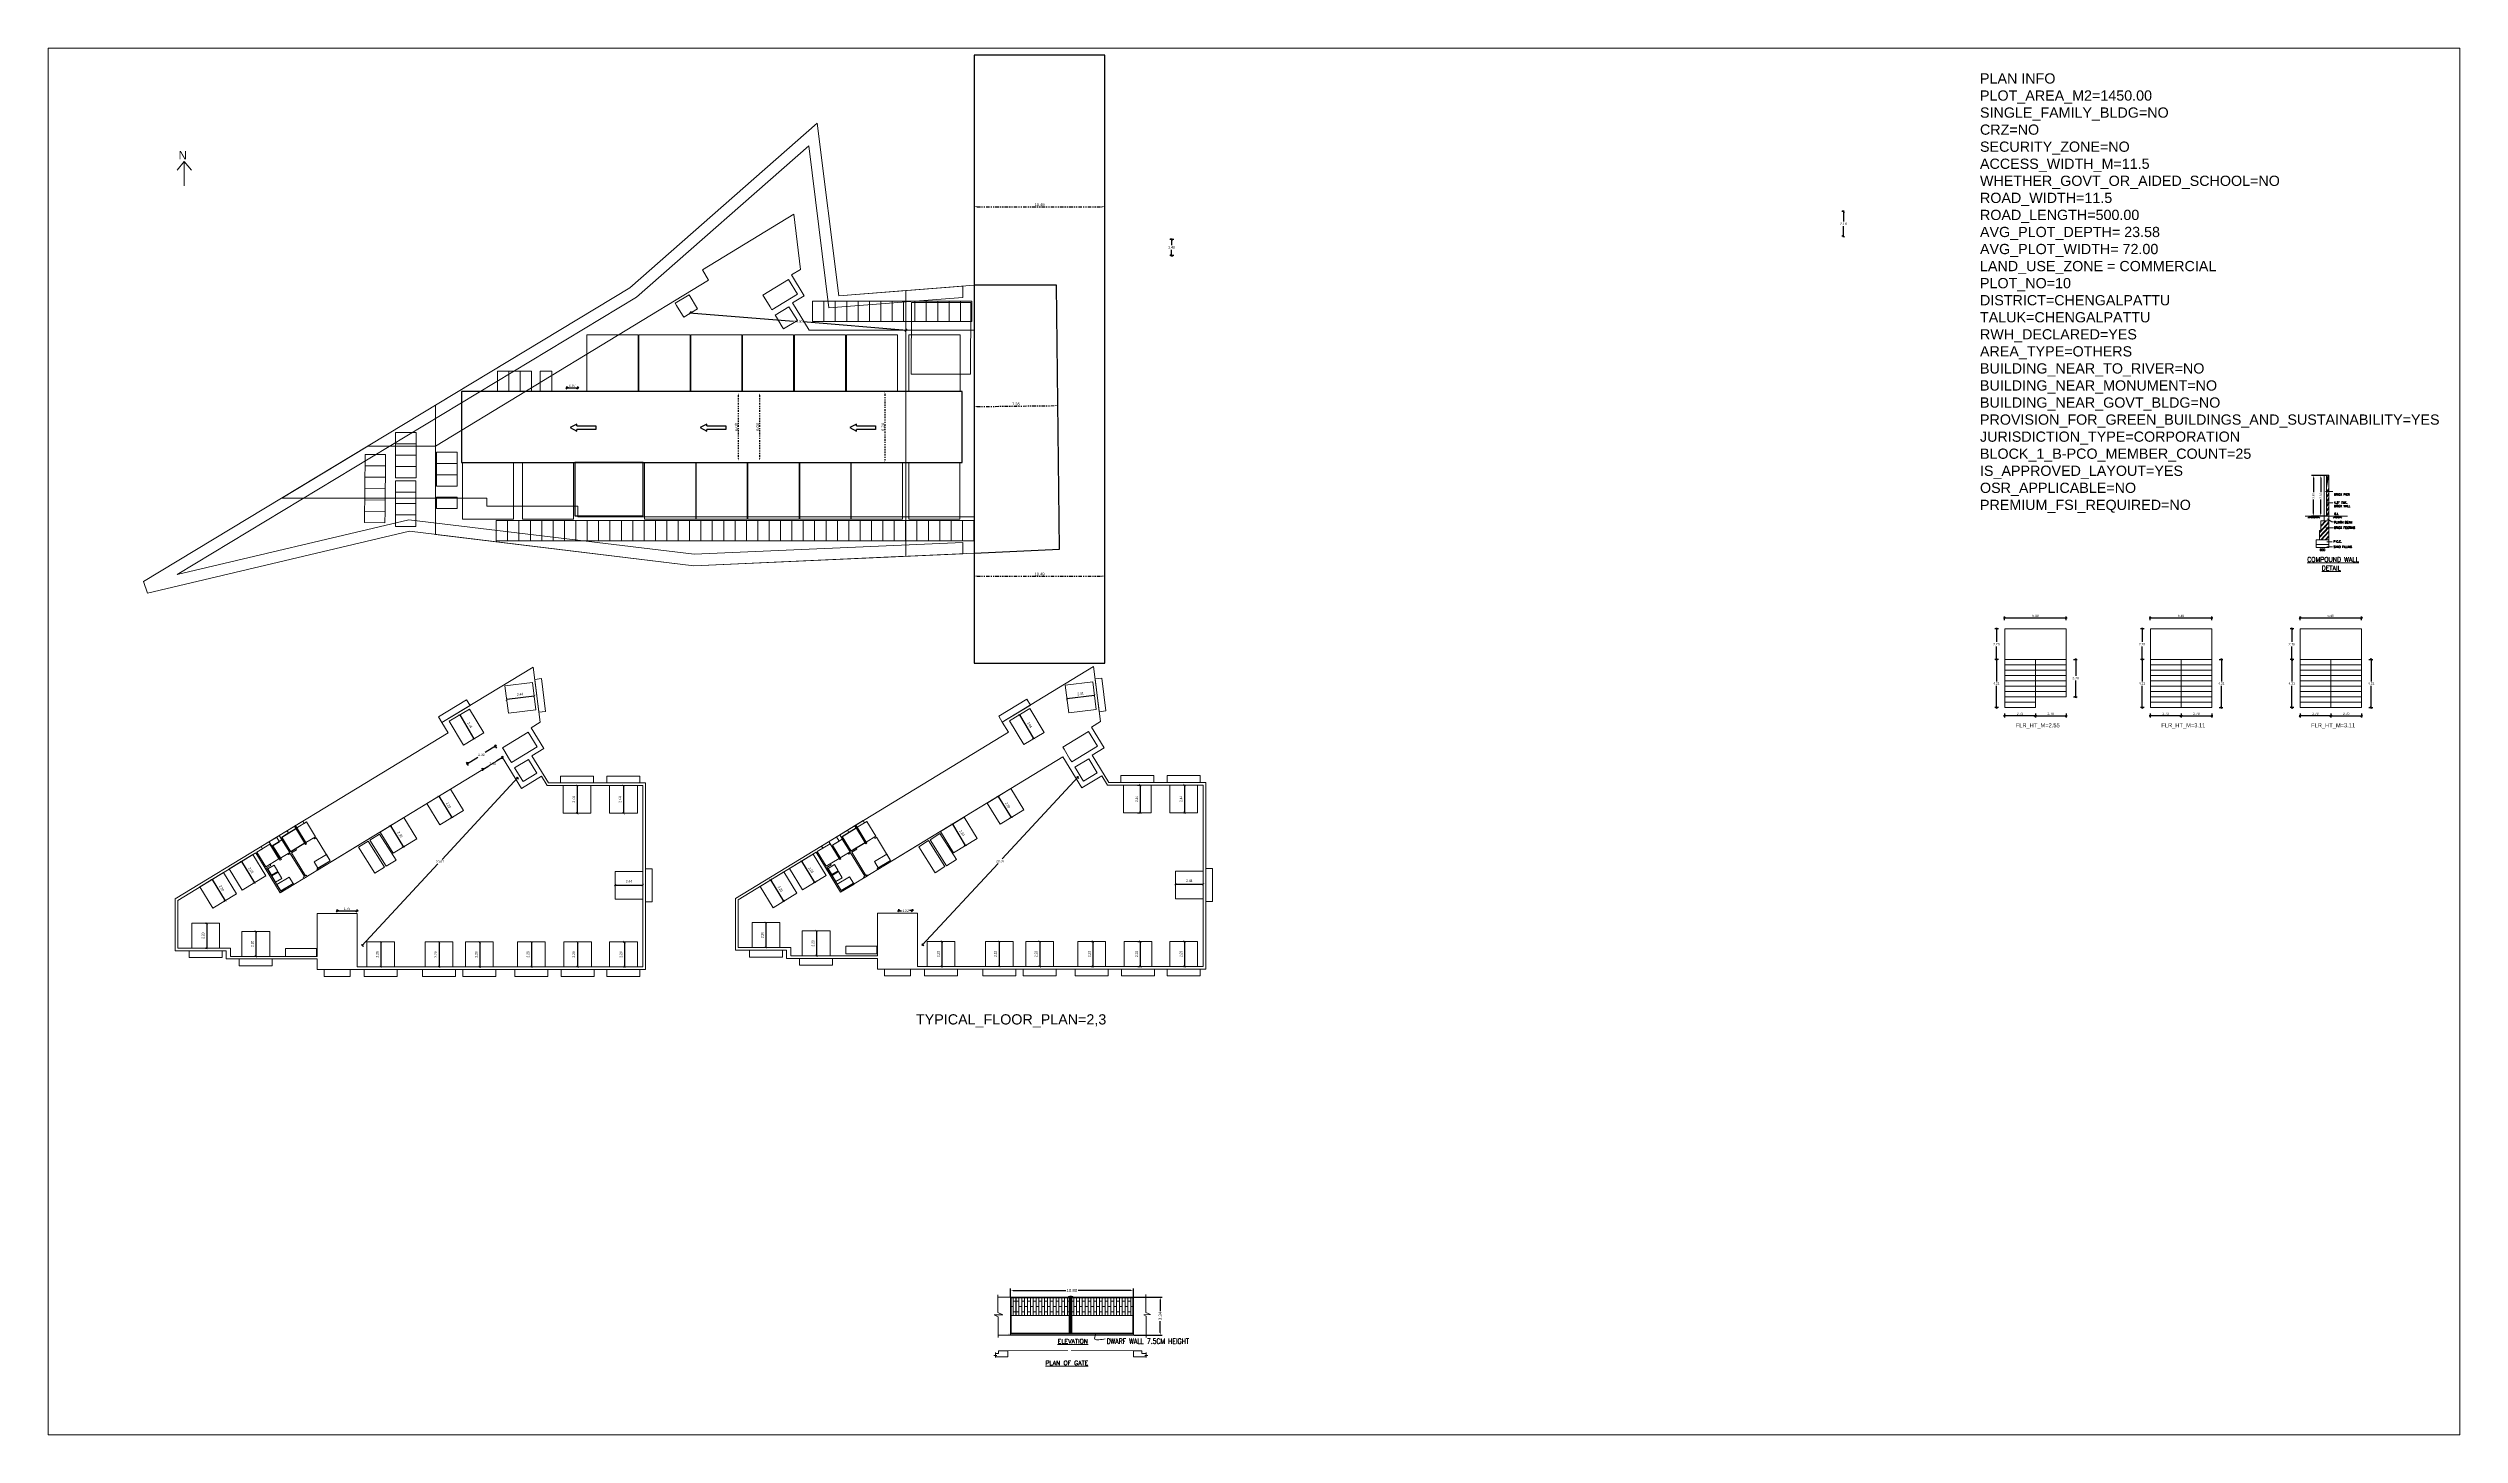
# Model space of a CAD drawing. Header units: metres. Extents: x 0 to 413, y 0 to 124.
# Drawn here: x 201.1 to 413.2, y 1.6 to 123.6 of the extents above; entities that cross this region are included whole.
import ezdxf

# ---------------------------------------------------------------- set-up
doc = ezdxf.new("R2010")
doc.units = ezdxf.units.M
doc.header["$LTSCALE"] = 0.5
doc.header["$MEASUREMENT"] = 0
doc.linetypes.add('PHANTOM2', pattern=[1.25, 0.625, -0.125, 0.125, -0.125, 0.125, -0.125])
for name, color, linetype in [('BLK_1_FLR_0_BLT_UP_AREA', 1, 'Continuous'), ('BLK_1_FLR_0_BLT_UP_AREA_DEDUCT', 1, 'Continuous'), ('BLK_1_FLR_0_COVERED_PARKING', 7, 'Continuous'), ('BLK_1_FLR_0_EXIT_WIDTH_DOOR', 2, 'Continuous'), ('BLK_1_FLR_0_LIFT_1', 30, 'Continuous'), ('BLK_1_FLR_0_STAIR_1', 1, 'Continuous'), ('BLK_1_FLR_1_AC_ROOM_1', 117, 'Continuous'), ('BLK_1_FLR_1_BLT_UP_AREA', 1, 'Continuous'), ('BLK_1_FLR_1_CARPET_AREA', 10, 'Continuous'), ('BLK_1_FLR_1_CHAJJA', 6, 'Continuous'), ('BLK_1_FLR_1_EXIT_WIDTH_DOOR', 2, 'Continuous'), ('BLK_1_FLR_1_LIFT_1', 30, 'Continuous'), ('BLK_1_FLR_1_STAIR_1', 1, 'Continuous'), ('BLK_1_FLR_1_URINAL', 235, 'Continuous'), ('BLK_1_FLR_1_WATER_CLOSET', 223, 'Continuous'), ('BLK_1_FLR_1_WC_BATH', 223, 'Continuous'), ('BLK_1_FLR_2_AC_ROOM_1', 117, 'Continuous'), ('BLK_1_FLR_2_BLT_UP_AREA', 1, 'Continuous'), ('BLK_1_FLR_2_CARPET_AREA', 10, 'Continuous'), ('BLK_1_FLR_2_CHAJJA', 6, 'Continuous'), ('BLK_1_FLR_2_EXIT_WIDTH_DOOR', 30, 'Continuous'), ('BLK_1_FLR_2_LIFT_1', 30, 'Continuous'), ('BLK_1_FLR_2_SP_WC', 233, 'Continuous'), ('BLK_1_FLR_2_STAIR_1', 1, 'Continuous'), ('BLK_1_FLR_2_URINAL', 235, 'Continuous'), ('BLK_1_FLR_2_WATER_CLOSET', 223, 'Continuous'), ('BLK_1_LVL_0_BLDG_FOOT_PRINT', 1, 'Continuous'), ('BLK_1_LVL_0_FRONT_SETBACK', 2, 'Continuous'), ('BLK_1_LVL_0_REAR_SETBACK', 11, 'Continuous'), ('BLK_1_LVL_0_SIDE_SETBACK1', 171, 'Continuous'), ('BLK_1_LVL_0_SIDE_SETBACK2', 102, 'Continuous'), ('BLK_1_PARAPET_HT', 233, 'Continuous'), ('BLK_1_ROOF_WATER_TANK_HT', 235, 'Continuous'), ('BUIL', 7, 'Continuous'), ('COL', 3, 'Continuous'), ('COMPOUNDWALL', 58, 'Continuous'), ('DIM', 5, 'Continuous'), ('DRIVE_WAY', 254, 'Continuous'), ('ELECTRICAL_ROOM', 4, 'Continuous'), ('FLOOR-STILT', 7, 'Continuous'), ('JD', 5, 'Continuous'), ('Layer4', 4, 'Continuous'), ('MAIN_GATE', 57, 'Continuous'), ('PATH_WAY', 7, 'Continuous'), ('PER_AISLE_WIDTH', 5, 'Continuous'), ('PLOT_BOUNDARY', 70, 'Continuous'), ('ROAD_WIDTH', 1, 'Continuous'), ('RWH', 130, 'Continuous'), ('SEPTIC_TANK', 146, 'Continuous'), ('SPECIAL_PARKING', 201, 'Continuous'), ('SURRENDER_ROAD_WIDTH', 2, 'Continuous'), ('text', 3, 'Continuous'), ('TWO_WHEELER_DRIVE_WAY', 6, 'Continuous'), ('wall', 6, 'Continuous')]:
    doc.layers.add(name, color=color, linetype=linetype)
for name, color, linetype, lineweight in [('BLK_1_FLR_0_STAIR_1_FLIGHT_1', 7, 'Continuous', 0), ('BLK_1_FLR_0_STAIR_1_FLIGHT_2', 7, 'Continuous', 0), ('BLK_1_FLR_0_STAIR_1_LANDING_1', 7, 'Continuous', 0), ('BLK_1_FLR_0_STILT', 7, 'Continuous', 0), ('BLK_1_FLR_1_ACROOM_1_LIGHT_VENTILATION_1', 232, 'Continuous', 0), ('BLK_1_FLR_1_ACROOM_1_LIGHT_VENTILATION_5', 232, 'Continuous', 0), ('BLK_1_FLR_1_DRINKING_WATER', 7, 'Continuous', 5), ('BLK_1_FLR_1_STAIR_1_FLIGHT_1', 7, 'Continuous', 0), ('BLK_1_FLR_1_STAIR_1_FLIGHT_2', 7, 'Continuous', 0), ('BLK_1_FLR_1_STAIR_1_LANDING_1', 7, 'Continuous', 0), ('BLK_1_FLR_1_WASH', 243, 'Continuous', 5), ('BLK_1_FLR_2_ACROOM_1_LIGHT_VENTILATION_5', 232, 'Continuous', 0), ('BLK_1_FLR_2_ACROOM_1_LIGHT_VENTILATION_7', 232, 'Continuous', 0), ('BLK_1_FLR_2_DRINKING_WATER', 7, 'Continuous', 5), ('BLK_1_FLR_2_STAIR_1_FLIGHT_1', 7, 'Continuous', 0), ('BLK_1_FLR_2_STAIR_1_FLIGHT_2', 7, 'Continuous', 0), ('BLK_1_FLR_2_STAIR_1_LANDING_1', 7, 'Continuous', 0), ('BLK_1_FLR_2_WASH', 243, 'Continuous', 5), ('DIST_EXIT', 7, 'Continuous', 0), ('NORTH_DIRECTION', 7, 'Continuous', 0), ('NOTIFIED_ROAD', 183, 'Continuous', 13), ('SEGREGATED_TOILET', 1, 'Continuous', 0)]:
    doc.layers.add(name, color=color, linetype=linetype, lineweight=lineweight)
for name, color, linetype, plot in [('PARKING_SLOT', 30, 'Continuous', False), ('PLAN_INFO', 1, 'Continuous', False), ('TWO_WHEELER_PARKING', 2, 'Continuous', False)]:
    doc.layers.add(name, color=color, linetype=linetype, plot=plot)
doc.styles.add('Arial-Bold', font='times.ttf')
doc.styles.add('DIM 100', font='ARIALN.TTF', dxfattribs={"width": 0.85, "height": 0.23})
doc.styles.add('ROMANS', font='romans__.ttf', dxfattribs={"width": 0.75})
doc.styles.get("Standard").update_dxf_attribs({"font": 'arial.ttf'})
doc.styles.add('style2', font='swiss.ttf')
doc.styles.add('SVN', font='arial.ttf')
doc.styles.add('T', font='ROMAND.shx', dxfattribs={"width": 0.9, "height": 10})
doc.styles.add('T1', font='ROMANS.shx', dxfattribs={"width": 0.96, "height": 4})
doc.styles.add('USA TEXT', font='GOTHIC.TTF')
doc.dimstyles.new('GRID DIM 400', dxfattribs={"dimscale": 0, "dimtxt": 0.8, "dimasz": 0.2, "dimexe": 0, "dimexo": 0, "dimgap": 0.2, "dimtad": 0, "dimlfac": -0.1, "dimzin": 1, "dimdsep": 46, "dimtxsty": 'DIM 100', "dimblk": 'ARCHTICK', "dimcen": 0, "dimclrd": 256, "dimclre": 252, "dimclrt": 4, "dimazin": 0, "dimtfac": 1, "dimtix": 1, "dimtofl": 0, "dimtmove": 2, "dimatfit": 0, "dimfxl": 0, "dimtolj": 1, "dimtzin": 0, "dimarcsym": 0})
doc.dimstyles.new('PLAN', dxfattribs={"dimtxt": 0.25, "dimasz": 0.23, "dimexe": 0.18, "dimexo": 0, "dimgap": 0.05, "dimtad": 1, "dimzin": 2, "dimdsep": 46, "dimtxsty": 'style2', "dimcen": 0.09, "dimse1": 1, "dimse2": 1, "dimclrd": 70, "dimclre": 50, "dimclrt": 4, "dimadec": 0, "dimazin": 0, "dimtfac": 1, "dimtofl": 0, "dimtmove": 2, "dimatfit": 3, "dimfxl": 0, "dimtvp": 0.1, "dimtolj": 1, "dimtzin": 2, "dimarcsym": 0})
doc.dimstyles.get("Standard").update_dxf_attribs({"dimtxt": 0.18, "dimasz": 0.23, "dimexe": 0.18, "dimexo": 0.0625, "dimgap": 0.09, "dimtad": 0, "dimzin": 0, "dimdsep": 46, "dimtxsty": 'Standard', "dimcen": 0.09, "dimadec": 0, "dimazin": 0, "dimtfac": 1, "dimtofl": 0, "dimtmove": 0, "dimatfit": 3, "dimfxl": 0, "dimtolj": 1, "dimtzin": 0, "dimarcsym": 0})
doc.dimstyles.new('STY', dxfattribs={"dimscale": 0.9, "dimtxt": 0.23, "dimasz": 0.18, "dimexe": 0.15, "dimexo": 0.6, "dimgap": 0.1, "dimtad": 1, "dimtih": 1, "dimtoh": 1, "dimzin": 0, "dimdsep": 46, "dimtxsty": 'Arial-Bold', "dimblk": 'CLOSEDBLANK', "dimcen": 0.09375, "dimdle": 0.1, "dimse1": 1, "dimse2": 1, "dimadec": 0, "dimazin": 0, "dimtfac": 1, "dimtmove": 2, "dimatfit": 2, "dimfxl": 0, "dimtolj": 1, "dimtzin": 0, "dimarcsym": 0})

# ---------------------------------------------------------------- blocks, each defined once
blk = doc.blocks.new('_Oblique')
at = {"color": 0, "linetype": 'ByBlock', "lineweight": -2}
blk.add_line((-0.5, -0.5), (0.5, 0.5), dxfattribs=at)
blk = doc.blocks.new('*D152')
at = {"layer": 'BLK_1_FLR_1_STAIR_1_FLIGHT_1', "color": 0, "lineweight": -2}
for p, q in [((388.76, 64.86), (385.88, 64.86)), ((385.97, 65.06), (385.97, 64.72)), ((388.67, 65.06), (388.67, 64.72))]:
    blk.add_line(p, q, dxfattribs=at)
at = {"layer": 'Defpoints', "color": 0, "linetype": 'Continuous'}
for p in [(385.97, 66.68), (388.67, 66.68), (385.97, 64.86)]:
    blk.add_point(p, dxfattribs=at)
at = {"layer": 'BLK_1_FLR_1_STAIR_1_FLIGHT_1', "color": 0, "linetype": 'Continuous', "lineweight": -2, "xscale": 0.162, "yscale": 0.162, "zscale": 0.162, "rotation": 180}
blk.add_blockref('_Oblique', (385.97, 64.86), dxfattribs=at)
at = {"layer": 'BLK_1_FLR_1_STAIR_1_FLIGHT_1', "color": 0, "linetype": 'Continuous', "lineweight": -2, "xscale": 0.162, "yscale": 0.162, "zscale": 0.162}
blk.add_blockref('_Oblique', (388.67, 64.86), dxfattribs=at)
at = {"layer": 'BLK_1_FLR_1_STAIR_1_FLIGHT_1', "color": 0, "linetype": 'Continuous', "lineweight": 20, "insert": (387.32, 65.05), "char_height": 0.207, "attachment_point": 5, "style": 'SVN'}
blk.add_mtext('\\A1;2.70', dxfattribs=at)
blk = doc.blocks.new('*D169')
at = {"layer": 'BLK_1_FLR_1_STAIR_1_LANDING_1', "color": 0, "lineweight": -2}
for p, q in [((391.46, 73.47), (385.88, 73.47)), ((385.97, 73.27), (385.97, 73.61)), ((391.37, 73.27), (391.37, 73.61))]:
    blk.add_line(p, q, dxfattribs=at)
at = {"layer": 'Defpoints', "color": 0, "linetype": 'Continuous'}
for p in [(385.97, 73.47), (385.97, 72.51), (391.37, 72.51)]:
    blk.add_point(p, dxfattribs=at)
at = {"layer": 'BLK_1_FLR_1_STAIR_1_LANDING_1', "color": 0, "linetype": 'Continuous', "lineweight": -2, "xscale": 0.162, "yscale": 0.162, "zscale": 0.162}
for p, rotation in [((385.97, 73.47), 180.0000000000241), ((391.37, 73.47), 2.41407e-11)]:
    blk.add_blockref('_Oblique', p, dxfattribs=dict(at, rotation=rotation))
at = {"layer": 'BLK_1_FLR_1_STAIR_1_LANDING_1', "color": 0, "linetype": 'Continuous', "lineweight": 20, "insert": (388.67, 73.67), "char_height": 0.207, "attachment_point": 5, "style": 'SVN'}
blk.add_mtext('\\A1;5.40', dxfattribs=at)
blk = doc.blocks.new('*D170')
at = {"layer": 'BLK_1_FLR_1_STAIR_1_LANDING_1', "color": 0, "lineweight": -2}
for p, q in [((385.43, 72.51), (385.11, 72.51)), ((385.24, 72.6), (385.24, 71.36)), ((385.24, 69.72), (385.24, 70.97)), ((385.43, 69.81), (385.11, 69.81))]:
    blk.add_line(p, q, dxfattribs=at)
at = {"layer": 'Defpoints', "color": 0, "linetype": 'Continuous'}
for p in [(385.97, 72.51), (385.24, 69.81), (385.97, 69.81)]:
    blk.add_point(p, dxfattribs=at)
at = {"layer": 'BLK_1_FLR_1_STAIR_1_LANDING_1', "color": 0, "linetype": 'Continuous', "lineweight": -2, "xscale": 0.162, "yscale": 0.162, "zscale": 0.162}
for p, rotation in [((385.24, 72.51), 90), ((385.24, 69.81), 270)]:
    blk.add_blockref('_Oblique', p, dxfattribs=dict(at, rotation=rotation))
at = {"layer": 'BLK_1_FLR_1_STAIR_1_LANDING_1', "color": 0, "linetype": 'Continuous', "lineweight": 20, "insert": (385.24, 71.16), "char_height": 0.207, "attachment_point": 5, "style": 'SVN'}
blk.add_mtext('\\A1;2.70', dxfattribs=at)
blk = doc.blocks.new('*D171')
at = {"layer": 'BLK_1_FLR_1_STAIR_1_FLIGHT_1', "color": 0, "lineweight": -2}
for p, q in [((385.43, 69.81), (385.11, 69.81)), ((385.24, 69.9), (385.24, 67.9)), ((385.24, 65.51), (385.24, 67.51)), ((385.43, 65.6), (385.11, 65.6))]:
    blk.add_line(p, q, dxfattribs=at)
at = {"layer": 'Defpoints', "color": 0, "linetype": 'Continuous'}
for p in [(385.97, 69.81), (385.24, 65.6), (385.97, 65.6)]:
    blk.add_point(p, dxfattribs=at)
at = {"layer": 'BLK_1_FLR_1_STAIR_1_FLIGHT_1', "color": 0, "linetype": 'Continuous', "lineweight": -2, "xscale": 0.162, "yscale": 0.162, "zscale": 0.162}
for p, rotation in [((385.24, 69.81), 90), ((385.24, 65.6), 270)]:
    blk.add_blockref('_Oblique', p, dxfattribs=dict(at, rotation=rotation))
at = {"layer": 'BLK_1_FLR_1_STAIR_1_FLIGHT_1', "color": 0, "linetype": 'Continuous', "lineweight": 20, "insert": (385.24, 67.71), "char_height": 0.207, "attachment_point": 5, "style": 'SVN'}
blk.add_mtext('\\A1;4.21', dxfattribs=at)
blk = doc.blocks.new('*D172')
at = {"layer": 'BLK_1_FLR_1_STAIR_1_FLIGHT_2', "color": 0, "lineweight": -2}
for p, q in [((388.58, 64.86), (391.46, 64.86)), ((388.67, 65.06), (388.67, 64.72)), ((391.37, 65.06), (391.37, 64.72))]:
    blk.add_line(p, q, dxfattribs=at)
at = {"layer": 'Defpoints', "color": 0, "linetype": 'Continuous'}
for p in [(388.67, 65.6), (391.37, 65.6), (391.37, 64.86)]:
    blk.add_point(p, dxfattribs=at)
at = {"layer": 'BLK_1_FLR_1_STAIR_1_FLIGHT_2', "color": 0, "linetype": 'Continuous', "lineweight": -2, "xscale": 0.162, "yscale": 0.162, "zscale": 0.162, "rotation": 180}
blk.add_blockref('_Oblique', (388.67, 64.86), dxfattribs=at)
at = {"layer": 'BLK_1_FLR_1_STAIR_1_FLIGHT_2', "color": 0, "linetype": 'Continuous', "lineweight": -2, "xscale": 0.162, "yscale": 0.162, "zscale": 0.162}
blk.add_blockref('_Oblique', (391.37, 64.86), dxfattribs=at)
at = {"layer": 'BLK_1_FLR_1_STAIR_1_FLIGHT_2', "color": 0, "linetype": 'Continuous', "lineweight": 20, "insert": (390.02, 65.05), "char_height": 0.207, "attachment_point": 5, "style": 'SVN'}
blk.add_mtext('\\A1;2.70', dxfattribs=at)
blk = doc.blocks.new('*D173')
at = {"layer": 'BLK_1_FLR_1_STAIR_1_FLIGHT_2', "color": 0, "lineweight": -2}
for p, q in [((392.02, 69.81), (392.36, 69.81)), ((392.22, 69.9), (392.22, 67.9)), ((392.22, 65.51), (392.22, 67.51)), ((392.02, 65.6), (392.36, 65.6))]:
    blk.add_line(p, q, dxfattribs=at)
at = {"layer": 'Defpoints', "color": 0, "linetype": 'Continuous'}
for p in [(391.37, 69.81), (391.37, 65.6), (392.22, 65.6)]:
    blk.add_point(p, dxfattribs=at)
at = {"layer": 'BLK_1_FLR_1_STAIR_1_FLIGHT_2', "color": 0, "linetype": 'Continuous', "lineweight": -2, "xscale": 0.162, "yscale": 0.162, "zscale": 0.162}
for p, rotation in [((392.22, 69.81), 90), ((392.22, 65.6), 270)]:
    blk.add_blockref('_Oblique', p, dxfattribs=dict(at, rotation=rotation))
at = {"layer": 'BLK_1_FLR_1_STAIR_1_FLIGHT_2', "color": 0, "linetype": 'Continuous', "lineweight": 20, "insert": (392.22, 67.71), "char_height": 0.207, "attachment_point": 5, "style": 'SVN'}
blk.add_mtext('\\A1;4.21', dxfattribs=at)
blk = doc.blocks.new('*D153')
at = {"layer": 'BLK_1_FLR_0_STAIR_1_FLIGHT_1', "color": 0, "lineweight": -2}
for p, q in [((375.95, 64.86), (373.07, 64.86)), ((373.16, 65.06), (373.16, 64.72)), ((375.86, 65.06), (375.86, 64.72))]:
    blk.add_line(p, q, dxfattribs=at)
at = {"layer": 'Defpoints', "color": 0, "linetype": 'Continuous'}
for p in [(373.16, 66.68), (375.86, 66.68), (373.16, 64.86)]:
    blk.add_point(p, dxfattribs=at)
at = {"layer": 'BLK_1_FLR_0_STAIR_1_FLIGHT_1', "color": 0, "linetype": 'Continuous', "lineweight": -2, "xscale": 0.162, "yscale": 0.162, "zscale": 0.162, "rotation": 180}
blk.add_blockref('_Oblique', (373.16, 64.86), dxfattribs=at)
at = {"layer": 'BLK_1_FLR_0_STAIR_1_FLIGHT_1', "color": 0, "linetype": 'Continuous', "lineweight": -2, "xscale": 0.162, "yscale": 0.162, "zscale": 0.162}
blk.add_blockref('_Oblique', (375.86, 64.86), dxfattribs=at)
at = {"layer": 'BLK_1_FLR_0_STAIR_1_FLIGHT_1', "color": 0, "linetype": 'Continuous', "lineweight": 20, "insert": (374.51, 65.05), "char_height": 0.207, "attachment_point": 5, "style": 'SVN'}
blk.add_mtext('\\A1;2.70', dxfattribs=at)
blk = doc.blocks.new('*D174')
at = {"layer": 'BLK_1_FLR_0_STAIR_1_LANDING_1', "color": 0, "lineweight": -2}
for p, q in [((378.65, 73.47), (373.07, 73.47)), ((373.16, 73.27), (373.16, 73.61)), ((378.56, 73.27), (378.56, 73.61))]:
    blk.add_line(p, q, dxfattribs=at)
at = {"layer": 'Defpoints', "color": 0, "linetype": 'Continuous'}
for p in [(373.16, 73.47), (373.16, 72.51), (378.56, 72.51)]:
    blk.add_point(p, dxfattribs=at)
at = {"layer": 'BLK_1_FLR_0_STAIR_1_LANDING_1', "color": 0, "linetype": 'Continuous', "lineweight": -2, "xscale": 0.162, "yscale": 0.162, "zscale": 0.162}
for p, rotation in [((373.16, 73.47), 180.0000000000241), ((378.56, 73.47), 2.41407e-11)]:
    blk.add_blockref('_Oblique', p, dxfattribs=dict(at, rotation=rotation))
at = {"layer": 'BLK_1_FLR_0_STAIR_1_LANDING_1', "color": 0, "linetype": 'Continuous', "lineweight": 20, "insert": (375.86, 73.67), "char_height": 0.207, "attachment_point": 5, "style": 'SVN'}
blk.add_mtext('\\A1;5.40', dxfattribs=at)
blk = doc.blocks.new('*D154')
at = {"layer": 'BLK_1_FLR_0_STAIR_1_LANDING_1', "color": 0, "lineweight": -2}
for p, q in [((372.62, 72.51), (372.3, 72.51)), ((372.43, 72.6), (372.43, 71.36)), ((372.43, 69.72), (372.43, 70.97)), ((372.62, 69.81), (372.3, 69.81))]:
    blk.add_line(p, q, dxfattribs=at)
at = {"layer": 'Defpoints', "color": 0, "linetype": 'Continuous'}
for p in [(373.16, 72.51), (372.43, 69.81), (373.16, 69.81)]:
    blk.add_point(p, dxfattribs=at)
at = {"layer": 'BLK_1_FLR_0_STAIR_1_LANDING_1', "color": 0, "linetype": 'Continuous', "lineweight": -2, "xscale": 0.162, "yscale": 0.162, "zscale": 0.162}
for p, rotation in [((372.43, 72.51), 90), ((372.43, 69.81), 270)]:
    blk.add_blockref('_Oblique', p, dxfattribs=dict(at, rotation=rotation))
at = {"layer": 'BLK_1_FLR_0_STAIR_1_LANDING_1', "color": 0, "linetype": 'Continuous', "lineweight": 20, "insert": (372.43, 71.16), "char_height": 0.207, "attachment_point": 5, "style": 'SVN'}
blk.add_mtext('\\A1;2.70', dxfattribs=at)
blk = doc.blocks.new('*D155')
at = {"layer": 'BLK_1_FLR_0_STAIR_1_FLIGHT_1', "color": 0, "lineweight": -2}
for p, q in [((372.62, 69.81), (372.3, 69.81)), ((372.43, 69.9), (372.43, 67.9)), ((372.43, 65.51), (372.43, 67.51)), ((372.62, 65.6), (372.3, 65.6))]:
    blk.add_line(p, q, dxfattribs=at)
at = {"layer": 'Defpoints', "color": 0, "linetype": 'Continuous'}
for p in [(373.16, 69.81), (372.43, 65.6), (373.16, 65.6)]:
    blk.add_point(p, dxfattribs=at)
at = {"layer": 'BLK_1_FLR_0_STAIR_1_FLIGHT_1', "color": 0, "linetype": 'Continuous', "lineweight": -2, "xscale": 0.162, "yscale": 0.162, "zscale": 0.162}
for p, rotation in [((372.43, 69.81), 90), ((372.43, 65.6), 270)]:
    blk.add_blockref('_Oblique', p, dxfattribs=dict(at, rotation=rotation))
at = {"layer": 'BLK_1_FLR_0_STAIR_1_FLIGHT_1', "color": 0, "linetype": 'Continuous', "lineweight": 20, "insert": (372.43, 67.71), "char_height": 0.207, "attachment_point": 5, "style": 'SVN'}
blk.add_mtext('\\A1;4.21', dxfattribs=at)
blk = doc.blocks.new('*D156')
at = {"layer": 'BLK_1_FLR_0_STAIR_1_FLIGHT_2', "color": 0, "lineweight": -2}
for p, q in [((375.77, 64.86), (378.65, 64.86)), ((375.86, 65.06), (375.86, 64.72)), ((378.56, 65.06), (378.56, 64.72))]:
    blk.add_line(p, q, dxfattribs=at)
at = {"layer": 'Defpoints', "color": 0, "linetype": 'Continuous'}
for p in [(375.86, 65.6), (378.56, 65.6), (378.56, 64.86)]:
    blk.add_point(p, dxfattribs=at)
at = {"layer": 'BLK_1_FLR_0_STAIR_1_FLIGHT_2', "color": 0, "linetype": 'Continuous', "lineweight": -2, "xscale": 0.162, "yscale": 0.162, "zscale": 0.162, "rotation": 180}
blk.add_blockref('_Oblique', (375.86, 64.86), dxfattribs=at)
at = {"layer": 'BLK_1_FLR_0_STAIR_1_FLIGHT_2', "color": 0, "linetype": 'Continuous', "lineweight": -2, "xscale": 0.162, "yscale": 0.162, "zscale": 0.162}
blk.add_blockref('_Oblique', (378.56, 64.86), dxfattribs=at)
at = {"layer": 'BLK_1_FLR_0_STAIR_1_FLIGHT_2', "color": 0, "linetype": 'Continuous', "lineweight": 20, "insert": (377.21, 65.05), "char_height": 0.207, "attachment_point": 5, "style": 'SVN'}
blk.add_mtext('\\A1;2.70', dxfattribs=at)
blk = doc.blocks.new('*D157')
at = {"layer": 'BLK_1_FLR_0_STAIR_1_FLIGHT_2', "color": 0, "lineweight": -2}
for p, q in [((379.21, 69.81), (379.55, 69.81)), ((379.41, 69.9), (379.41, 68.37)), ((379.41, 66.45), (379.41, 67.98)), ((379.21, 66.54), (379.55, 66.54))]:
    blk.add_line(p, q, dxfattribs=at)
at = {"layer": 'Defpoints', "color": 0, "linetype": 'Continuous'}
for p in [(378.56, 69.81), (378.56, 66.54), (379.41, 66.54)]:
    blk.add_point(p, dxfattribs=at)
at = {"layer": 'BLK_1_FLR_0_STAIR_1_FLIGHT_2', "color": 0, "linetype": 'Continuous', "lineweight": -2, "xscale": 0.162, "yscale": 0.162, "zscale": 0.162}
for p, rotation in [((379.41, 69.81), 90), ((379.41, 66.54), 270)]:
    blk.add_blockref('_Oblique', p, dxfattribs=dict(at, rotation=rotation))
at = {"layer": 'BLK_1_FLR_0_STAIR_1_FLIGHT_2', "color": 0, "linetype": 'Continuous', "lineweight": 20, "insert": (379.41, 68.17), "char_height": 0.207, "attachment_point": 5, "style": 'SVN'}
blk.add_mtext('\\A1;3.28', dxfattribs=at)
blk = doc.blocks.new('*D163')
at = {"layer": 'BLK_1_PARAPET_HT', "color": 0, "lineweight": -2, "ltscale": 10}
for p, q in [((300.09, 106.77), (299.75, 106.77)), ((299.89, 106.86), (299.89, 106.27)), ((300.09, 105.37), (299.75, 105.37)), ((299.89, 105.28), (299.89, 105.86))]:
    blk.add_line(p, q, dxfattribs=at)
at = {"layer": 'Defpoints', "color": 0, "ltscale": 10}
for p in [(302.8, 106.77), (299.89, 105.37), (302.81, 105.37)]:
    blk.add_point(p, dxfattribs=at)
at = {"layer": 'BLK_1_PARAPET_HT', "color": 0, "lineweight": -2, "ltscale": 10, "xscale": 0.18, "yscale": 0.18, "zscale": 0.18}
for p, rotation in [((299.89, 106.77), 90), ((299.89, 105.37), 270)]:
    blk.add_blockref('_Oblique', p, dxfattribs=dict(at, rotation=rotation))
at = {"layer": 'BLK_1_PARAPET_HT', "color": 0, "lineweight": 20, "ltscale": 10, "insert": (299.89, 106.07), "char_height": 0.225, "attachment_point": 5, "style": 'SVN'}
blk.add_mtext('\\A1;1.40', dxfattribs=at)
blk = doc.blocks.new('*D164')
at = {"layer": 'BLK_1_ROOF_WATER_TANK_HT', "color": 0, "lineweight": -2, "ltscale": 10}
for p, q in [((358.98, 109.23), (358.85, 109.23)), ((358.98, 109.32), (358.98, 108.34)), ((358.98, 107.05), (358.85, 107.05)), ((358.98, 106.96), (358.98, 107.93))]:
    blk.add_line(p, q, dxfattribs=at)
at = {"layer": 'Defpoints', "color": 0, "ltscale": 10}
for p in [(359.15, 109.23), (358.98, 107.05), (359.15, 107.05)]:
    blk.add_point(p, dxfattribs=at)
at = {"layer": 'BLK_1_ROOF_WATER_TANK_HT', "color": 0, "lineweight": -2, "ltscale": 10, "xscale": 0.18, "yscale": 0.18, "zscale": 0.18}
for p, rotation in [((358.98, 109.23), 90), ((358.98, 107.05), 270)]:
    blk.add_blockref('_Oblique', p, dxfattribs=dict(at, rotation=rotation))
at = {"layer": 'BLK_1_ROOF_WATER_TANK_HT', "color": 0, "lineweight": 20, "ltscale": 10, "insert": (358.98, 108.14), "char_height": 0.225, "attachment_point": 5, "style": 'SVN'}
blk.add_mtext('\\A1;2.18', dxfattribs=at)
blk = doc.blocks.new('*D166')
at = {"layer": 'COMPOUNDWALL', "color": 0, "lineweight": -2}
for p, q in [((401.4, 86.02), (400.78, 86.02)), ((400.96, 85.79), (400.96, 84.55)), ((400.96, 82.65), (400.96, 83.9)), ((401.4, 82.42), (400.78, 82.42))]:
    blk.add_line(p, q, dxfattribs=at)
at = {"layer": 'COMPOUNDWALL', "color": 0}
for points in [[(400.92, 85.79), (401, 85.79), (400.96, 86.02)], [(400.92, 82.65), (401, 82.65), (400.96, 82.42)]]:
    blk.add_solid(points, dxfattribs=at)
at = {"layer": 'Defpoints', "color": 0}
for p in [(400.96, 86.02), (401.46, 86.02), (401.46, 82.42)]:
    blk.add_point(p, dxfattribs=at)
at = {"layer": 'COMPOUNDWALL', "color": 0, "lineweight": 20, "insert": (400.96, 84.22), "char_height": 0.18, "attachment_point": 5, "rotation": 90}
blk.add_mtext('\\A1;3.60', dxfattribs=at)
blk = doc.blocks.new('*D167')
at = {"layer": 'COMPOUNDWALL', "color": 0, "lineweight": -2}
for p, q in [((401.4, 86.02), (400.13, 86.02)), ((400.31, 85.79), (400.31, 84.55)), ((400.31, 82.65), (400.31, 83.9)), ((401.4, 82.42), (400.13, 82.42))]:
    blk.add_line(p, q, dxfattribs=at)
at = {"layer": 'COMPOUNDWALL', "color": 0}
for points in [[(400.27, 85.79), (400.35, 85.79), (400.31, 86.02)], [(400.27, 82.65), (400.35, 82.65), (400.31, 82.42)]]:
    blk.add_solid(points, dxfattribs=at)
at = {"layer": 'Defpoints', "color": 0}
for p in [(401.46, 86.02), (400.31, 82.42), (401.46, 82.42)]:
    blk.add_point(p, dxfattribs=at)
at = {"layer": 'COMPOUNDWALL', "color": 0, "lineweight": 20, "insert": (400.31, 84.22), "char_height": 0.18, "attachment_point": 5, "rotation": 90}
blk.add_mtext('\\A1;3.60', dxfattribs=at)
blk = doc.blocks.new('*D168')
at = {"layer": 'BLK_1_FLR_2_STAIR_1_FLIGHT_1', "color": 0, "lineweight": -2}
for p, q in [((401.93, 64.86), (399.05, 64.86)), ((399.14, 65.06), (399.14, 64.72)), ((401.84, 65.06), (401.84, 64.72))]:
    blk.add_line(p, q, dxfattribs=at)
at = {"layer": 'Defpoints', "color": 0, "linetype": 'Continuous'}
for p in [(399.14, 66.68), (401.84, 66.68), (399.14, 64.86)]:
    blk.add_point(p, dxfattribs=at)
at = {"layer": 'BLK_1_FLR_2_STAIR_1_FLIGHT_1', "color": 0, "linetype": 'Continuous', "lineweight": -2, "xscale": 0.162, "yscale": 0.162, "zscale": 0.162, "rotation": 180}
blk.add_blockref('_Oblique', (399.14, 64.86), dxfattribs=at)
at = {"layer": 'BLK_1_FLR_2_STAIR_1_FLIGHT_1', "color": 0, "linetype": 'Continuous', "lineweight": -2, "xscale": 0.162, "yscale": 0.162, "zscale": 0.162}
blk.add_blockref('_Oblique', (401.84, 64.86), dxfattribs=at)
at = {"layer": 'BLK_1_FLR_2_STAIR_1_FLIGHT_1', "color": 0, "linetype": 'Continuous', "lineweight": 20, "insert": (400.49, 65.05), "char_height": 0.207, "attachment_point": 5, "style": 'SVN'}
blk.add_mtext('\\A1;2.70', dxfattribs=at)
blk = doc.blocks.new('*D175')
at = {"layer": 'BLK_1_FLR_2_STAIR_1_LANDING_1', "color": 0, "lineweight": -2}
for p, q in [((404.63, 73.47), (399.05, 73.47)), ((399.14, 73.27), (399.14, 73.61)), ((404.54, 73.27), (404.54, 73.61))]:
    blk.add_line(p, q, dxfattribs=at)
at = {"layer": 'Defpoints', "color": 0, "linetype": 'Continuous'}
for p in [(399.14, 73.47), (399.14, 72.51), (404.54, 72.51)]:
    blk.add_point(p, dxfattribs=at)
at = {"layer": 'BLK_1_FLR_2_STAIR_1_LANDING_1', "color": 0, "linetype": 'Continuous', "lineweight": -2, "xscale": 0.162, "yscale": 0.162, "zscale": 0.162}
for p, rotation in [((399.14, 73.47), 180.0000000000241), ((404.54, 73.47), 2.41407e-11)]:
    blk.add_blockref('_Oblique', p, dxfattribs=dict(at, rotation=rotation))
at = {"layer": 'BLK_1_FLR_2_STAIR_1_LANDING_1', "color": 0, "linetype": 'Continuous', "lineweight": 20, "insert": (401.84, 73.67), "char_height": 0.207, "attachment_point": 5, "style": 'SVN'}
blk.add_mtext('\\A1;5.40', dxfattribs=at)
blk = doc.blocks.new('*D176')
at = {"layer": 'BLK_1_FLR_2_STAIR_1_LANDING_1', "color": 0, "lineweight": -2}
for p, q in [((398.6, 72.51), (398.28, 72.51)), ((398.41, 72.6), (398.41, 71.36)), ((398.41, 69.72), (398.41, 70.97)), ((398.6, 69.81), (398.28, 69.81))]:
    blk.add_line(p, q, dxfattribs=at)
at = {"layer": 'Defpoints', "color": 0, "linetype": 'Continuous'}
for p in [(399.14, 72.51), (398.41, 69.81), (399.14, 69.81)]:
    blk.add_point(p, dxfattribs=at)
at = {"layer": 'BLK_1_FLR_2_STAIR_1_LANDING_1', "color": 0, "linetype": 'Continuous', "lineweight": -2, "xscale": 0.162, "yscale": 0.162, "zscale": 0.162}
for p, rotation in [((398.41, 72.51), 90), ((398.41, 69.81), 270)]:
    blk.add_blockref('_Oblique', p, dxfattribs=dict(at, rotation=rotation))
at = {"layer": 'BLK_1_FLR_2_STAIR_1_LANDING_1', "color": 0, "linetype": 'Continuous', "lineweight": 20, "insert": (398.41, 71.16), "char_height": 0.207, "attachment_point": 5, "style": 'SVN'}
blk.add_mtext('\\A1;2.70', dxfattribs=at)
blk = doc.blocks.new('*D177')
at = {"layer": 'BLK_1_FLR_2_STAIR_1_FLIGHT_1', "color": 0, "lineweight": -2}
for p, q in [((398.6, 69.81), (398.28, 69.81)), ((398.41, 69.9), (398.41, 67.9)), ((398.41, 65.51), (398.41, 67.51)), ((398.6, 65.6), (398.28, 65.6))]:
    blk.add_line(p, q, dxfattribs=at)
at = {"layer": 'Defpoints', "color": 0, "linetype": 'Continuous'}
for p in [(399.14, 69.81), (398.41, 65.6), (399.14, 65.6)]:
    blk.add_point(p, dxfattribs=at)
at = {"layer": 'BLK_1_FLR_2_STAIR_1_FLIGHT_1', "color": 0, "linetype": 'Continuous', "lineweight": -2, "xscale": 0.162, "yscale": 0.162, "zscale": 0.162}
for p, rotation in [((398.41, 69.81), 90), ((398.41, 65.6), 270)]:
    blk.add_blockref('_Oblique', p, dxfattribs=dict(at, rotation=rotation))
at = {"layer": 'BLK_1_FLR_2_STAIR_1_FLIGHT_1', "color": 0, "linetype": 'Continuous', "lineweight": 20, "insert": (398.41, 67.71), "char_height": 0.207, "attachment_point": 5, "style": 'SVN'}
blk.add_mtext('\\A1;4.21', dxfattribs=at)
blk = doc.blocks.new('*D178')
at = {"layer": 'BLK_1_FLR_2_STAIR_1_FLIGHT_2', "color": 0, "lineweight": -2}
for p, q in [((401.75, 64.86), (404.63, 64.86)), ((401.84, 65.06), (401.84, 64.72)), ((404.54, 65.06), (404.54, 64.72))]:
    blk.add_line(p, q, dxfattribs=at)
at = {"layer": 'Defpoints', "color": 0, "linetype": 'Continuous'}
for p in [(401.84, 65.6), (404.54, 65.6), (404.54, 64.86)]:
    blk.add_point(p, dxfattribs=at)
at = {"layer": 'BLK_1_FLR_2_STAIR_1_FLIGHT_2', "color": 0, "linetype": 'Continuous', "lineweight": -2, "xscale": 0.162, "yscale": 0.162, "zscale": 0.162, "rotation": 180}
blk.add_blockref('_Oblique', (401.84, 64.86), dxfattribs=at)
at = {"layer": 'BLK_1_FLR_2_STAIR_1_FLIGHT_2', "color": 0, "linetype": 'Continuous', "lineweight": -2, "xscale": 0.162, "yscale": 0.162, "zscale": 0.162}
blk.add_blockref('_Oblique', (404.54, 64.86), dxfattribs=at)
at = {"layer": 'BLK_1_FLR_2_STAIR_1_FLIGHT_2', "color": 0, "linetype": 'Continuous', "lineweight": 20, "insert": (403.19, 65.05), "char_height": 0.207, "attachment_point": 5, "style": 'SVN'}
blk.add_mtext('\\A1;2.70', dxfattribs=at)
blk = doc.blocks.new('*D179')
at = {"layer": 'BLK_1_FLR_2_STAIR_1_FLIGHT_2', "color": 0, "lineweight": -2}
for p, q in [((405.19, 69.81), (405.53, 69.81)), ((405.39, 69.9), (405.39, 67.9)), ((405.39, 65.51), (405.39, 67.51)), ((405.19, 65.6), (405.53, 65.6))]:
    blk.add_line(p, q, dxfattribs=at)
at = {"layer": 'Defpoints', "color": 0, "linetype": 'Continuous'}
for p in [(404.54, 69.81), (404.54, 65.6), (405.39, 65.6)]:
    blk.add_point(p, dxfattribs=at)
at = {"layer": 'BLK_1_FLR_2_STAIR_1_FLIGHT_2', "color": 0, "linetype": 'Continuous', "lineweight": -2, "xscale": 0.162, "yscale": 0.162, "zscale": 0.162}
for p, rotation in [((405.39, 69.81), 90), ((405.39, 65.6), 270)]:
    blk.add_blockref('_Oblique', p, dxfattribs=dict(at, rotation=rotation))
at = {"layer": 'BLK_1_FLR_2_STAIR_1_FLIGHT_2', "color": 0, "linetype": 'Continuous', "lineweight": 20, "insert": (405.39, 67.71), "char_height": 0.207, "attachment_point": 5, "style": 'SVN'}
blk.add_mtext('\\A1;4.21', dxfattribs=at)
blk = doc.blocks.new('*D180')
at = {"layer": 'Defpoints', "color": 0}
for p in [(285.73, 14.31), (285.73, 13.74), (296.54, 13.74)]:
    blk.add_point(p, dxfattribs=at)
at = {"layer": 'MAIN_GATE', "color": 0, "lineweight": -2}
for p, q in [((285.73, 13.8), (285.73, 14.49)), ((285.96, 14.31), (290.6, 14.31)), ((296.31, 14.31), (291.67, 14.31)), ((296.54, 13.8), (296.54, 14.49))]:
    blk.add_line(p, q, dxfattribs=at)
at = {"layer": 'MAIN_GATE', "color": 0}
for points in [[(285.96, 14.35), (285.96, 14.27), (285.73, 14.31)], [(296.31, 14.35), (296.31, 14.27), (296.54, 14.31)]]:
    blk.add_solid(points, dxfattribs=at)
at = {"layer": 'MAIN_GATE', "color": 0, "lineweight": 20, "insert": (291.13, 14.31), "char_height": 0.27, "attachment_point": 5}
blk.add_mtext('\\A1;10.80', dxfattribs=at)
blk = doc.blocks.new('*D181')
at = {"layer": 'Defpoints', "color": 0}
for p in [(296.54, 13.74), (296.54, 10.39), (298.9, 10.39)]:
    blk.add_point(p, dxfattribs=at)
at = {"layer": 'MAIN_GATE', "color": 0, "lineweight": -2}
for p, q in [((296.6, 13.74), (299.08, 13.74)), ((298.9, 13.51), (298.9, 12.51)), ((298.9, 10.62), (298.9, 11.63)), ((296.6, 10.39), (299.08, 10.39))]:
    blk.add_line(p, q, dxfattribs=at)
at = {"layer": 'MAIN_GATE', "color": 0}
for points in [[(298.86, 13.51), (298.94, 13.51), (298.9, 13.74)], [(298.86, 10.62), (298.94, 10.62), (298.9, 10.39)]]:
    blk.add_solid(points, dxfattribs=at)
at = {"layer": 'MAIN_GATE', "color": 0, "lineweight": 20, "insert": (298.9, 12.07), "char_height": 0.27, "attachment_point": 5, "rotation": 90}
blk.add_mtext('\\A1;3.34', dxfattribs=at)
blk = doc.blocks.new('*D192')
at = {"layer": 'Defpoints', "color": 0}
for p in [(257.6, 100.3), (276.54, 98.78), (276.54, 98.78)]:
    blk.add_point(p, dxfattribs=at)
at = {"layer": 'SEGREGATED_TOILET', "color": 0, "lineweight": -2}
for p, q in [((257.51, 100.31), (266.64, 99.58)), ((257.6, 100.3), (257.61, 100.44)), ((276.63, 98.77), (267.5, 99.51)), ((276.54, 98.78), (276.55, 98.92))]:
    blk.add_line(p, q, dxfattribs=at)
at = {"layer": 'SEGREGATED_TOILET', "color": 0, "lineweight": -2, "xscale": 0.18, "yscale": 0.18, "zscale": 0.18}
for p, rotation in [((257.6, 100.3), 175.4059049128464), ((276.54, 98.78), 355.4059049128464)]:
    blk.add_blockref('_Oblique', p, dxfattribs=dict(at, rotation=rotation))
at = {"layer": 'SEGREGATED_TOILET', "color": 0, "lineweight": 20, "insert": (267.07, 99.54), "char_height": 0.207, "attachment_point": 5, "style": 'SVN'}
blk.add_mtext('\\A1;19.00', dxfattribs=at)
blk = doc.blocks.new('*D193')
at = {"layer": 'BLK_1_FLR_0_EXIT_WIDTH_DOOR', "color": 0, "lineweight": -2, "ltscale": 10}
for p, q in [((247.78, 93.7), (246.63, 93.7)), ((246.72, 93.7), (246.72, 93.84)), ((247.69, 93.7), (247.69, 93.84))]:
    blk.add_line(p, q, dxfattribs=at)
at = {"layer": 'Defpoints', "color": 0, "ltscale": 10}
for p in [(246.72, 93.7), (246.72, 93.29), (247.69, 93.29)]:
    blk.add_point(p, dxfattribs=at)
at = {"layer": 'BLK_1_FLR_0_EXIT_WIDTH_DOOR', "color": 0, "lineweight": -2, "ltscale": 10, "xscale": 0.18, "yscale": 0.18, "zscale": 0.18, "rotation": 180}
blk.add_blockref('_Oblique', (246.72, 93.7), dxfattribs=at)
at = {"layer": 'BLK_1_FLR_0_EXIT_WIDTH_DOOR', "color": 0, "lineweight": -2, "ltscale": 10, "xscale": 0.18, "yscale": 0.18, "zscale": 0.18}
blk.add_blockref('_Oblique', (247.69, 93.7), dxfattribs=at)
at = {"layer": 'BLK_1_FLR_0_EXIT_WIDTH_DOOR', "color": 0, "lineweight": 20, "ltscale": 10, "insert": (247.2, 93.9), "char_height": 0.207, "attachment_point": 5, "style": 'SVN'}
blk.add_mtext('\\A1;0.97', dxfattribs=at)
blk = doc.blocks.new('_ArchTick')
at = {"layer": 'DIM', "color": 0, "const_width": 0.15}
blk.add_lwpolyline([(-0.5, -0.5), (0.5, 0.5)], dxfattribs=at)
blk = doc.blocks.new('*D194')
at = {"layer": 'Defpoints', "color": 0, "ltscale": 10}
for p in [(241.9, 59.84), (242.37, 59.4), (228.27, 45.12)]:
    blk.add_point(p, dxfattribs=at)
at = {"layer": 'DIST_EXIT', "color": 0, "lineweight": -2, "ltscale": 10}
for p, q in [((242.44, 59.47), (235.74, 52.24)), ((242.3, 59.48), (242.47, 59.31)), ((228.68, 44.62), (235.38, 51.85)), ((228.66, 44.76), (228.84, 44.59))]:
    blk.add_line(p, q, dxfattribs=at)
at = {"layer": 'DIST_EXIT', "color": 0, "lineweight": -2, "ltscale": 10, "xscale": 0.162, "yscale": 0.162, "zscale": 0.162}
for p, rotation in [((242.37, 59.4), 47.19690331991161), ((228.74, 44.68), 227.1969033199116)]:
    blk.add_blockref('_ArchTick', p, dxfattribs=dict(at, rotation=rotation))
at = {"layer": 'DIST_EXIT', "color": 0, "lineweight": 20, "ltscale": 10, "insert": (235.56, 52.04), "char_height": 0.207, "attachment_point": 5, "style": 'SVN'}
blk.add_mtext('\\A1;20.07', dxfattribs=at)
blk = doc.blocks.new('ARCHTICK')
at = {"color": 0, "const_width": 0.15}
blk.add_lwpolyline([(-0.5, -0.5), (0.5, 0.5)], dxfattribs=at)
blk = doc.blocks.new('*D195')
at = {"layer": 'BLK_1_FLR_1_EXIT_WIDTH_DOOR', "color": 0, "lineweight": -2, "ltscale": 10}
for p, q in [((226.43, 47.7), (228.36, 47.7)), ((226.52, 47.7), (226.52, 47.84)), ((228.27, 47.7), (228.27, 47.84))]:
    blk.add_line(p, q, dxfattribs=at)
at = {"layer": 'Defpoints', "color": 0, "ltscale": 10}
for p in [(226.52, 47.47), (228.27, 47.7), (228.27, 47.47)]:
    blk.add_point(p, dxfattribs=at)
at = {"layer": 'BLK_1_FLR_1_EXIT_WIDTH_DOOR', "color": 0, "lineweight": -2, "ltscale": 10, "xscale": 0.18, "yscale": 0.18, "zscale": 0.18, "rotation": 180}
blk.add_blockref('_Oblique', (226.52, 47.7), dxfattribs=at)
at = {"layer": 'BLK_1_FLR_1_EXIT_WIDTH_DOOR', "color": 0, "lineweight": -2, "ltscale": 10, "xscale": 0.18, "yscale": 0.18, "zscale": 0.18}
blk.add_blockref('_Oblique', (228.27, 47.7), dxfattribs=at)
at = {"layer": 'BLK_1_FLR_1_EXIT_WIDTH_DOOR', "color": 0, "lineweight": 20, "ltscale": 10, "insert": (227.39, 47.9), "char_height": 0.207, "attachment_point": 5, "style": 'SVN'}
blk.add_mtext('\\A1;1.75', dxfattribs=at)
blk = doc.blocks.new('*D196')
at = {"layer": 'Defpoints', "color": 0, "ltscale": 10}
for p in [(291.18, 59.89), (291.65, 59.45), (277.54, 45.17)]:
    blk.add_point(p, dxfattribs=at)
at = {"layer": 'DIST_EXIT', "color": 0, "lineweight": -2, "ltscale": 10}
for p, q in [((291.71, 59.52), (285.01, 52.29)), ((291.57, 59.52), (291.75, 59.36)), ((277.95, 44.66), (284.65, 51.89)), ((277.94, 44.8), (278.11, 44.64))]:
    blk.add_line(p, q, dxfattribs=at)
at = {"layer": 'DIST_EXIT', "color": 0, "lineweight": -2, "ltscale": 10, "xscale": 0.162, "yscale": 0.162, "zscale": 0.162}
for p, rotation in [((291.65, 59.45), 47.19690331991161), ((278.02, 44.73), 227.1969033199116)]:
    blk.add_blockref('_ArchTick', p, dxfattribs=dict(at, rotation=rotation))
at = {"layer": 'DIST_EXIT', "color": 0, "lineweight": 20, "ltscale": 10, "insert": (284.83, 52.09), "char_height": 0.207, "attachment_point": 5, "style": 'SVN'}
blk.add_mtext('\\A1;20.07', dxfattribs=at)
blk = doc.blocks.new('*D197')
at = {"layer": 'BLK_1_FLR_1_EXIT_WIDTH_DOOR', "color": 0, "lineweight": -2, "ltscale": 10}
for p, q in [((239.24, 60.09), (239.87, 60.48)), ((239.32, 60.14), (239.25, 60.26)), ((241.15, 61.25), (240.52, 60.87)), ((241.07, 61.2), (241, 61.32))]:
    blk.add_line(p, q, dxfattribs=at)
at = {"layer": 'Defpoints', "color": 0, "ltscale": 10}
for p in [(239.32, 60.14), (239.32, 60.14), (241.07, 61.2)]:
    blk.add_point(p, dxfattribs=at)
at = {"layer": 'BLK_1_FLR_1_EXIT_WIDTH_DOOR', "color": 0, "lineweight": -2, "ltscale": 10, "xscale": 0.18, "yscale": 0.18, "zscale": 0.18}
for p, rotation in [((239.32, 60.14), 211.2707798518649), ((241.07, 61.2), 31.2707798518649)]:
    blk.add_blockref('_Oblique', p, dxfattribs=dict(at, rotation=rotation))
at = {"layer": 'BLK_1_FLR_1_EXIT_WIDTH_DOOR', "color": 0, "lineweight": 20, "ltscale": 10, "insert": (240.2, 60.67), "char_height": 0.207, "attachment_point": 5, "style": 'SVN'}
blk.add_mtext('\\A1;2.05', dxfattribs=at)
blk = doc.blocks.new('*D198')
at = {"layer": 'Defpoints', "color": 0, "ltscale": 10}
for p in [(237.97, 60.67), (238.58, 59.68), (241.06, 61.22)]:
    blk.add_point(p, dxfattribs=at)
at = {"layer": 'PATH_WAY', "color": 0, "lineweight": -2, "ltscale": 10}
for p, q in [((240.53, 62.25), (239.53, 61.63)), ((240.56, 62.03), (240.38, 62.32)), ((237.89, 60.62), (238.89, 61.24)), ((238.08, 60.49), (237.9, 60.78))]:
    blk.add_line(p, q, dxfattribs=at)
at = {"layer": 'PATH_WAY', "color": 0, "lineweight": -2, "ltscale": 10, "xscale": 0.162, "yscale": 0.162, "zscale": 0.162}
for p, rotation in [((240.45, 62.2), 31.69838170208049), ((237.97, 60.67), 211.6983817020805)]:
    blk.add_blockref('_Oblique', p, dxfattribs=dict(at, rotation=rotation))
at = {"layer": 'PATH_WAY', "color": 0, "lineweight": 20, "ltscale": 10, "insert": (239.21, 61.44), "char_height": 0.207, "attachment_point": 5, "style": 'SVN'}
blk.add_mtext('\\A1;2.92', dxfattribs=at)
blk = doc.blocks.new('*D199')
at = {"layer": 'BLK_1_FLR_2_ACROOM_1_LIGHT_VENTILATION_7', "color": 252, "lineweight": -2}
for p, q in [((292.86, 45.02), (292.98, 45.02)), ((292.86, 42.82), (292.98, 42.82))]:
    blk.add_line(p, q, dxfattribs=at)
at = {"layer": 'BLK_1_FLR_2_ACROOM_1_LIGHT_VENTILATION_7', "lineweight": -2}
blk.add_line((292.98, 45.02), (292.98, 42.82), dxfattribs=at)
at = {"layer": 'Defpoints', "color": 0}
for p in [(292.86, 45.02), (292.86, 42.82), (292.98, 42.82)]:
    blk.add_point(p, dxfattribs=at)
at = {"layer": 'BLK_1_FLR_2_ACROOM_1_LIGHT_VENTILATION_7', "lineweight": -2, "xscale": 0.2, "yscale": 0.2, "zscale": 0.2}
for p, rotation in [((292.98, 45.02), 90), ((292.98, 42.82), 270)]:
    blk.add_blockref('_ArchTick', p, dxfattribs=dict(at, rotation=rotation))
at = {"layer": 'BLK_1_FLR_2_ACROOM_1_LIGHT_VENTILATION_7', "lineweight": 20, "insert": (292.66, 43.92), "char_height": 0.23, "attachment_point": 5, "rotation": 90, "style": 'DIM 100'}
blk.add_mtext('\\A1;2.20', dxfattribs=at)
blk = doc.blocks.new('*D200')
at = {"layer": 'BLK_1_FLR_2_ACROOM_1_LIGHT_VENTILATION_7', "color": 252, "lineweight": -2}
for p, q in [((296.94, 45.02), (297.15, 45.02)), ((296.94, 42.82), (297.15, 42.82))]:
    blk.add_line(p, q, dxfattribs=at)
at = {"layer": 'BLK_1_FLR_2_ACROOM_1_LIGHT_VENTILATION_7', "lineweight": -2}
blk.add_line((297.15, 45.02), (297.15, 42.82), dxfattribs=at)
at = {"layer": 'Defpoints', "color": 0}
for p in [(296.94, 45.02), (296.94, 42.82), (297.15, 42.82)]:
    blk.add_point(p, dxfattribs=at)
at = {"layer": 'BLK_1_FLR_2_ACROOM_1_LIGHT_VENTILATION_7', "lineweight": -2, "xscale": 0.2, "yscale": 0.2, "zscale": 0.2}
for p, rotation in [((297.15, 45.02), 90), ((297.15, 42.82), 270)]:
    blk.add_blockref('_ArchTick', p, dxfattribs=dict(at, rotation=rotation))
at = {"layer": 'BLK_1_FLR_2_ACROOM_1_LIGHT_VENTILATION_7', "lineweight": 20, "insert": (296.83, 43.92), "char_height": 0.23, "attachment_point": 5, "rotation": 90, "style": 'DIM 100'}
blk.add_mtext('\\A1;2.20', dxfattribs=at)
blk = doc.blocks.new('*D201')
at = {"layer": 'BLK_1_FLR_2_ACROOM_1_LIGHT_VENTILATION_7', "color": 252, "lineweight": -2}
for p, q in [((300.97, 45.02), (301.04, 45.02)), ((300.97, 42.82), (301.04, 42.82))]:
    blk.add_line(p, q, dxfattribs=at)
at = {"layer": 'BLK_1_FLR_2_ACROOM_1_LIGHT_VENTILATION_7', "lineweight": -2}
blk.add_line((301.04, 45.02), (301.04, 42.82), dxfattribs=at)
at = {"layer": 'Defpoints', "color": 0}
for p in [(300.97, 45.02), (300.97, 42.82), (301.04, 42.82)]:
    blk.add_point(p, dxfattribs=at)
at = {"layer": 'BLK_1_FLR_2_ACROOM_1_LIGHT_VENTILATION_7', "lineweight": -2, "xscale": 0.2, "yscale": 0.2, "zscale": 0.2}
for p, rotation in [((301.04, 45.02), 90), ((301.04, 42.82), 270)]:
    blk.add_blockref('_ArchTick', p, dxfattribs=dict(at, rotation=rotation))
at = {"layer": 'BLK_1_FLR_2_ACROOM_1_LIGHT_VENTILATION_7', "lineweight": 20, "insert": (300.72, 43.92), "char_height": 0.23, "attachment_point": 5, "rotation": 90, "style": 'DIM 100'}
blk.add_mtext('\\A1;2.20', dxfattribs=at)
blk = doc.blocks.new('*D202')
at = {"layer": 'BLK_1_FLR_2_ACROOM_1_LIGHT_VENTILATION_7', "color": 252, "lineweight": -2}
for p, q in [((288.3, 45.02), (288.3, 45.02)), ((288.3, 42.82), (288.3, 42.82))]:
    blk.add_line(p, q, dxfattribs=at)
at = {"layer": 'BLK_1_FLR_2_ACROOM_1_LIGHT_VENTILATION_7', "lineweight": -2}
blk.add_line((288.3, 45.02), (288.3, 42.82), dxfattribs=at)
at = {"layer": 'Defpoints', "color": 0}
for p in [(288.3, 45.02), (288.3, 42.82), (288.3, 42.82)]:
    blk.add_point(p, dxfattribs=at)
at = {"layer": 'BLK_1_FLR_2_ACROOM_1_LIGHT_VENTILATION_7', "lineweight": -2, "xscale": 0.2, "yscale": 0.2, "zscale": 0.2}
for p, rotation in [((288.3, 45.02), 90), ((288.3, 42.82), 270)]:
    blk.add_blockref('_ArchTick', p, dxfattribs=dict(at, rotation=rotation))
at = {"layer": 'BLK_1_FLR_2_ACROOM_1_LIGHT_VENTILATION_7', "lineweight": 20, "insert": (287.98, 43.92), "char_height": 0.23, "attachment_point": 5, "rotation": 90, "style": 'DIM 100'}
blk.add_mtext('\\A1;2.20', dxfattribs=at)
blk = doc.blocks.new('*D203')
at = {"layer": 'BLK_1_FLR_2_ACROOM_1_LIGHT_VENTILATION_7', "color": 252, "lineweight": -2}
for p, q in [((284.75, 45.02), (284.73, 45.02)), ((284.75, 42.82), (284.73, 42.82))]:
    blk.add_line(p, q, dxfattribs=at)
at = {"layer": 'BLK_1_FLR_2_ACROOM_1_LIGHT_VENTILATION_7', "lineweight": -2}
blk.add_line((284.73, 45.02), (284.73, 42.82), dxfattribs=at)
at = {"layer": 'Defpoints', "color": 0}
for p in [(284.75, 45.02), (284.73, 42.82), (284.75, 42.82)]:
    blk.add_point(p, dxfattribs=at)
at = {"layer": 'BLK_1_FLR_2_ACROOM_1_LIGHT_VENTILATION_7', "lineweight": -2, "xscale": 0.2, "yscale": 0.2, "zscale": 0.2}
for p, rotation in [((284.73, 45.02), 90), ((284.73, 42.82), 270)]:
    blk.add_blockref('_ArchTick', p, dxfattribs=dict(at, rotation=rotation))
at = {"layer": 'BLK_1_FLR_2_ACROOM_1_LIGHT_VENTILATION_7', "lineweight": 20, "insert": (284.41, 43.92), "char_height": 0.23, "attachment_point": 5, "rotation": 90, "style": 'DIM 100'}
blk.add_mtext('\\A1;2.20', dxfattribs=at)
blk = doc.blocks.new('*D204')
at = {"layer": 'BLK_1_FLR_2_ACROOM_1_LIGHT_VENTILATION_7', "color": 252, "lineweight": -2}
for p, q in [((279.63, 45.02), (279.7, 45.02)), ((279.63, 42.82), (279.7, 42.82))]:
    blk.add_line(p, q, dxfattribs=at)
at = {"layer": 'BLK_1_FLR_2_ACROOM_1_LIGHT_VENTILATION_7', "lineweight": -2}
blk.add_line((279.7, 45.02), (279.7, 42.82), dxfattribs=at)
at = {"layer": 'Defpoints', "color": 0}
for p in [(279.63, 45.02), (279.63, 42.82), (279.7, 42.82)]:
    blk.add_point(p, dxfattribs=at)
at = {"layer": 'BLK_1_FLR_2_ACROOM_1_LIGHT_VENTILATION_7', "lineweight": -2, "xscale": 0.2, "yscale": 0.2, "zscale": 0.2}
for p, rotation in [((279.7, 45.02), 90), ((279.7, 42.82), 270)]:
    blk.add_blockref('_ArchTick', p, dxfattribs=dict(at, rotation=rotation))
at = {"layer": 'BLK_1_FLR_2_ACROOM_1_LIGHT_VENTILATION_7', "lineweight": 20, "insert": (279.38, 43.92), "char_height": 0.23, "attachment_point": 5, "rotation": 90, "style": 'DIM 100'}
blk.add_mtext('\\A1;2.20', dxfattribs=at)
blk = doc.blocks.new('*D205')
at = {"layer": 'BLK_1_FLR_2_ACROOM_1_LIGHT_VENTILATION_7', "color": 252, "lineweight": -2}
for p, q in [((268.64, 45.95), (268.68, 45.95)), ((268.64, 43.76), (268.68, 43.76))]:
    blk.add_line(p, q, dxfattribs=at)
at = {"layer": 'BLK_1_FLR_2_ACROOM_1_LIGHT_VENTILATION_7', "lineweight": -2}
blk.add_line((268.68, 45.95), (268.68, 43.76), dxfattribs=at)
at = {"layer": 'Defpoints', "color": 0}
for p in [(268.64, 45.95), (268.64, 43.76), (268.68, 43.76)]:
    blk.add_point(p, dxfattribs=at)
at = {"layer": 'BLK_1_FLR_2_ACROOM_1_LIGHT_VENTILATION_7', "lineweight": -2, "xscale": 0.2, "yscale": 0.2, "zscale": 0.2}
for p, rotation in [((268.68, 45.95), 90), ((268.68, 43.76), 270)]:
    blk.add_blockref('_ArchTick', p, dxfattribs=dict(at, rotation=rotation))
at = {"layer": 'BLK_1_FLR_2_ACROOM_1_LIGHT_VENTILATION_7', "lineweight": 20, "insert": (268.37, 44.85), "char_height": 0.23, "attachment_point": 5, "rotation": 90, "style": 'DIM 100'}
blk.add_mtext('\\A1;2.20', dxfattribs=at)
blk = doc.blocks.new('*D206')
at = {"layer": 'BLK_1_FLR_2_ACROOM_1_LIGHT_VENTILATION_7', "color": 252, "lineweight": -2}
for p, q in [((264.23, 46.68), (264.22, 46.68)), ((264.23, 44.48), (264.22, 44.48))]:
    blk.add_line(p, q, dxfattribs=at)
at = {"layer": 'BLK_1_FLR_2_ACROOM_1_LIGHT_VENTILATION_7', "lineweight": -2}
blk.add_line((264.22, 46.68), (264.22, 44.48), dxfattribs=at)
at = {"layer": 'Defpoints', "color": 0}
for p in [(264.23, 46.68), (264.22, 44.48), (264.23, 44.48)]:
    blk.add_point(p, dxfattribs=at)
at = {"layer": 'BLK_1_FLR_2_ACROOM_1_LIGHT_VENTILATION_7', "lineweight": -2, "xscale": 0.2, "yscale": 0.2, "zscale": 0.2}
for p, rotation in [((264.22, 46.68), 90), ((264.22, 44.48), 270)]:
    blk.add_blockref('_ArchTick', p, dxfattribs=dict(at, rotation=rotation))
at = {"layer": 'BLK_1_FLR_2_ACROOM_1_LIGHT_VENTILATION_7', "lineweight": 20, "insert": (263.9, 45.58), "char_height": 0.23, "attachment_point": 5, "rotation": 90, "style": 'DIM 100'}
blk.add_mtext('\\A1;2.20', dxfattribs=at)
blk = doc.blocks.new('*D207')
at = {"layer": 'BLK_1_FLR_2_ACROOM_1_LIGHT_VENTILATION_7', "color": 252, "lineweight": -2}
for p, q in [((267.56, 52.21), (267.35, 52.08)), ((268.7, 50.33), (268.49, 50.2))]:
    blk.add_line(p, q, dxfattribs=at)
at = {"layer": 'BLK_1_FLR_2_ACROOM_1_LIGHT_VENTILATION_7', "lineweight": -2}
blk.add_line((267.35, 52.08), (268.49, 50.2), dxfattribs=at)
at = {"layer": 'Defpoints', "color": 0}
for p in [(267.59, 52.22), (268.49, 50.2), (268.73, 50.34)]:
    blk.add_point(p, dxfattribs=at)
at = {"layer": 'BLK_1_FLR_2_ACROOM_1_LIGHT_VENTILATION_7', "lineweight": -2, "xscale": 0.2, "yscale": 0.2, "zscale": 0.2}
for p, rotation in [((267.35, 52.08), 121.3227133457835), ((268.49, 50.2), 301.3227133457835)]:
    blk.add_blockref('_ArchTick', p, dxfattribs=dict(at, rotation=rotation))
at = {"layer": 'BLK_1_FLR_2_ACROOM_1_LIGHT_VENTILATION_7', "lineweight": 20, "insert": (268.19, 51.3), "char_height": 0.23, "attachment_point": 5, "rotation": 301.3227, "style": 'DIM 100'}
blk.add_mtext('\\A1;2.20', dxfattribs=at)
blk = doc.blocks.new('*D208')
at = {"layer": 'BLK_1_FLR_2_ACROOM_1_LIGHT_VENTILATION_7', "color": 252, "lineweight": -2}
for p, q in [((264.75, 50.5), (264.64, 50.43)), ((265.89, 48.62), (265.78, 48.55))]:
    blk.add_line(p, q, dxfattribs=at)
at = {"layer": 'BLK_1_FLR_2_ACROOM_1_LIGHT_VENTILATION_7', "lineweight": -2}
blk.add_line((264.64, 50.43), (265.78, 48.55), dxfattribs=at)
at = {"layer": 'Defpoints', "color": 0}
for p in [(264.75, 50.5), (265.78, 48.55), (265.89, 48.62)]:
    blk.add_point(p, dxfattribs=at)
at = {"layer": 'BLK_1_FLR_2_ACROOM_1_LIGHT_VENTILATION_7', "lineweight": -2, "xscale": 0.2, "yscale": 0.2, "zscale": 0.2}
for p, rotation in [((264.64, 50.43), 121.3227133457897), ((265.78, 48.55), 301.3227133457897)]:
    blk.add_blockref('_ArchTick', p, dxfattribs=dict(at, rotation=rotation))
at = {"layer": 'BLK_1_FLR_2_ACROOM_1_LIGHT_VENTILATION_7', "lineweight": 20, "insert": (265.48, 49.65), "char_height": 0.23, "attachment_point": 5, "rotation": 301.3227, "style": 'DIM 100'}
blk.add_mtext('\\A1;2.20', dxfattribs=at)
blk = doc.blocks.new('*D209')
at = {"layer": 'BLK_1_FLR_2_ACROOM_1_LIGHT_VENTILATION_7', "color": 252, "lineweight": -2}
for p, q in [((280.62, 55.33), (280.62, 55.33)), ((281.76, 53.45), (281.76, 53.45))]:
    blk.add_line(p, q, dxfattribs=at)
at = {"layer": 'BLK_1_FLR_2_ACROOM_1_LIGHT_VENTILATION_7', "lineweight": -2}
blk.add_line((280.62, 55.33), (281.76, 53.45), dxfattribs=at)
at = {"layer": 'Defpoints', "color": 0}
for p in [(280.62, 55.33), (281.76, 53.45), (281.76, 53.45)]:
    blk.add_point(p, dxfattribs=at)
at = {"layer": 'BLK_1_FLR_2_ACROOM_1_LIGHT_VENTILATION_7', "lineweight": -2, "xscale": 0.2, "yscale": 0.2, "zscale": 0.2}
for p, rotation in [((280.62, 55.33), 121.3227133457897), ((281.76, 53.45), 301.3227133457897)]:
    blk.add_blockref('_ArchTick', p, dxfattribs=dict(at, rotation=rotation))
at = {"layer": 'BLK_1_FLR_2_ACROOM_1_LIGHT_VENTILATION_7', "lineweight": 20, "insert": (281.46, 54.56), "char_height": 0.23, "attachment_point": 5, "rotation": 301.3227, "style": 'DIM 100'}
blk.add_mtext('\\A1;2.20', dxfattribs=at)
blk = doc.blocks.new('*D210')
at = {"layer": 'BLK_1_FLR_2_ACROOM_1_LIGHT_VENTILATION_7', "color": 252, "lineweight": -2}
for p, q in [((284.73, 57.83), (284.65, 57.78)), ((285.87, 55.96), (285.79, 55.91))]:
    blk.add_line(p, q, dxfattribs=at)
at = {"layer": 'BLK_1_FLR_2_ACROOM_1_LIGHT_VENTILATION_7', "lineweight": -2}
blk.add_line((284.65, 57.78), (285.79, 55.91), dxfattribs=at)
at = {"layer": 'Defpoints', "color": 0}
for p in [(284.73, 57.83), (285.79, 55.91), (285.87, 55.96)]:
    blk.add_point(p, dxfattribs=at)
at = {"layer": 'BLK_1_FLR_2_ACROOM_1_LIGHT_VENTILATION_7', "lineweight": -2, "xscale": 0.2, "yscale": 0.2, "zscale": 0.2}
for p, rotation in [((284.65, 57.78), 121.3227133457897), ((285.79, 55.91), 301.3227133457897)]:
    blk.add_blockref('_ArchTick', p, dxfattribs=dict(at, rotation=rotation))
at = {"layer": 'BLK_1_FLR_2_ACROOM_1_LIGHT_VENTILATION_7', "lineweight": 20, "insert": (285.49, 57.01), "char_height": 0.23, "attachment_point": 5, "rotation": 301.3227, "style": 'DIM 100'}
blk.add_mtext('\\A1;2.20', dxfattribs=at)
blk = doc.blocks.new('*D211')
at = {"layer": 'BLK_1_FLR_2_ACROOM_1_LIGHT_VENTILATION_7', "color": 252, "lineweight": -2}
for p, q in [((296.89, 58.78), (297.14, 58.78)), ((296.89, 56.34), (297.14, 56.34))]:
    blk.add_line(p, q, dxfattribs=at)
at = {"layer": 'BLK_1_FLR_2_ACROOM_1_LIGHT_VENTILATION_7', "lineweight": -2}
blk.add_line((297.14, 58.78), (297.14, 56.34), dxfattribs=at)
at = {"layer": 'Defpoints', "color": 0}
for p in [(296.88, 58.78), (296.88, 56.34), (297.14, 56.34)]:
    blk.add_point(p, dxfattribs=at)
at = {"layer": 'BLK_1_FLR_2_ACROOM_1_LIGHT_VENTILATION_7', "lineweight": -2, "xscale": 0.2, "yscale": 0.2, "zscale": 0.2}
for p, rotation in [((297.14, 58.78), 90), ((297.14, 56.34), 270)]:
    blk.add_blockref('_ArchTick', p, dxfattribs=dict(at, rotation=rotation))
at = {"layer": 'BLK_1_FLR_2_ACROOM_1_LIGHT_VENTILATION_7', "lineweight": 20, "insert": (296.82, 57.56), "char_height": 0.23, "attachment_point": 5, "rotation": 90, "style": 'DIM 100'}
blk.add_mtext('\\A1;2.44', dxfattribs=at)
blk = doc.blocks.new('*D212')
at = {"layer": 'BLK_1_FLR_2_ACROOM_1_LIGHT_VENTILATION_7', "color": 252, "lineweight": -2}
for p, q in [((300.97, 58.78), (301.04, 58.78)), ((300.97, 56.34), (301.04, 56.34))]:
    blk.add_line(p, q, dxfattribs=at)
at = {"layer": 'BLK_1_FLR_2_ACROOM_1_LIGHT_VENTILATION_7', "lineweight": -2}
blk.add_line((301.04, 58.78), (301.04, 56.34), dxfattribs=at)
at = {"layer": 'Defpoints', "color": 0}
for p in [(300.97, 58.78), (300.97, 56.34), (301.04, 56.34)]:
    blk.add_point(p, dxfattribs=at)
at = {"layer": 'BLK_1_FLR_2_ACROOM_1_LIGHT_VENTILATION_7', "lineweight": -2, "xscale": 0.2, "yscale": 0.2, "zscale": 0.2}
for p, rotation in [((301.04, 58.78), 90), ((301.04, 56.34), 270)]:
    blk.add_blockref('_ArchTick', p, dxfattribs=dict(at, rotation=rotation))
at = {"layer": 'BLK_1_FLR_2_ACROOM_1_LIGHT_VENTILATION_7', "lineweight": 20, "insert": (300.73, 57.56), "char_height": 0.23, "attachment_point": 5, "rotation": 90, "style": 'DIM 100'}
blk.add_mtext('\\A1;2.44', dxfattribs=at)
blk = doc.blocks.new('*D213')
at = {"layer": 'BLK_1_FLR_2_ACROOM_1_LIGHT_VENTILATION_7', "color": 252, "lineweight": -2}
for p, q in [((286.54, 64.97), (286.52, 64.96)), ((287.79, 62.87), (287.77, 62.86))]:
    blk.add_line(p, q, dxfattribs=at)
at = {"layer": 'BLK_1_FLR_2_ACROOM_1_LIGHT_VENTILATION_7', "lineweight": -2}
blk.add_line((286.52, 64.96), (287.77, 62.86), dxfattribs=at)
at = {"layer": 'Defpoints', "color": 0}
for p in [(286.54, 64.97), (287.77, 62.86), (287.79, 62.87)]:
    blk.add_point(p, dxfattribs=at)
at = {"layer": 'BLK_1_FLR_2_ACROOM_1_LIGHT_VENTILATION_7', "lineweight": -2, "xscale": 0.2, "yscale": 0.2, "zscale": 0.2}
for p, rotation in [((286.52, 64.96), 120.7642047032649), ((287.77, 62.86), 300.7642047032649)]:
    blk.add_blockref('_ArchTick', p, dxfattribs=dict(at, rotation=rotation))
at = {"layer": 'BLK_1_FLR_2_ACROOM_1_LIGHT_VENTILATION_7', "lineweight": 20, "insert": (287.41, 64.07), "char_height": 0.23, "attachment_point": 5, "rotation": 300.7642, "style": 'DIM 100'}
blk.add_mtext('\\A1;2.44', dxfattribs=at)
blk = doc.blocks.new('*D214')
at = {"layer": 'BLK_1_FLR_2_ACROOM_1_LIGHT_VENTILATION_7', "lineweight": -2}
blk.add_line((293.13, 66.65), (290.7, 66.35), dxfattribs=at)
at = {"layer": 'Defpoints', "color": 0}
for p in [(290.7, 66.35), (290.7, 66.35), (293.13, 66.65)]:
    blk.add_point(p, dxfattribs=at)
at = {"layer": 'BLK_1_FLR_2_ACROOM_1_LIGHT_VENTILATION_7', "lineweight": -2, "xscale": 0.2, "yscale": 0.2, "zscale": 0.2}
for p, rotation in [((290.7, 66.35), 187.1255677908831), ((293.13, 66.65), 7.125567790883102)]:
    blk.add_blockref('_ArchTick', p, dxfattribs=dict(at, rotation=rotation))
at = {"layer": 'BLK_1_FLR_2_ACROOM_1_LIGHT_VENTILATION_7', "lineweight": 20, "insert": (291.88, 66.81), "char_height": 0.23, "attachment_point": 5, "rotation": 7.1256, "style": 'DIM 100'}
blk.add_mtext('\\A1;2.44', dxfattribs=at)
blk = doc.blocks.new('*D215')
at = {"layer": 'BLK_1_FLR_2_ACROOM_1_LIGHT_VENTILATION_7', "color": 252, "lineweight": -2}
for p, q in [((300.24, 49.99), (300.24, 50.05)), ((302.68, 49.99), (302.68, 50.05))]:
    blk.add_line(p, q, dxfattribs=at)
at = {"layer": 'BLK_1_FLR_2_ACROOM_1_LIGHT_VENTILATION_7', "lineweight": -2}
blk.add_line((300.24, 50.05), (302.68, 50.05), dxfattribs=at)
at = {"layer": 'Defpoints', "color": 0}
for p in [(300.24, 49.99), (302.68, 50.05), (302.68, 49.99)]:
    blk.add_point(p, dxfattribs=at)
at = {"layer": 'BLK_1_FLR_2_ACROOM_1_LIGHT_VENTILATION_7', "lineweight": -2, "xscale": 0.2, "yscale": 0.2, "zscale": 0.2, "rotation": 180}
blk.add_blockref('_ArchTick', (300.24, 50.05), dxfattribs=at)
at = {"layer": 'BLK_1_FLR_2_ACROOM_1_LIGHT_VENTILATION_7', "lineweight": -2, "xscale": 0.2, "yscale": 0.2, "zscale": 0.2}
blk.add_blockref('_ArchTick', (302.68, 50.05), dxfattribs=at)
at = {"layer": 'BLK_1_FLR_2_ACROOM_1_LIGHT_VENTILATION_7', "lineweight": 20, "insert": (301.46, 50.37), "char_height": 0.23, "attachment_point": 5, "style": 'DIM 100'}
blk.add_mtext('\\A1;2.44', dxfattribs=at)
blk = doc.blocks.new('*D216')
at = {"layer": 'BLK_1_FLR_1_ACROOM_1_LIGHT_VENTILATION_5', "color": 252, "lineweight": -2}
for p, q in [((214.95, 46.63), (215.05, 46.63)), ((214.95, 44.43), (215.05, 44.43))]:
    blk.add_line(p, q, dxfattribs=at)
at = {"layer": 'BLK_1_FLR_1_ACROOM_1_LIGHT_VENTILATION_5', "lineweight": -2}
blk.add_line((215.05, 46.63), (215.05, 44.43), dxfattribs=at)
at = {"layer": 'Defpoints', "color": 0}
for p in [(214.95, 46.63), (214.95, 44.43), (215.05, 44.43)]:
    blk.add_point(p, dxfattribs=at)
at = {"layer": 'BLK_1_FLR_1_ACROOM_1_LIGHT_VENTILATION_5', "lineweight": -2, "xscale": 0.2, "yscale": 0.2, "zscale": 0.2}
for p, rotation in [((215.05, 46.63), 90), ((215.05, 44.43), 270)]:
    blk.add_blockref('_ArchTick', p, dxfattribs=dict(at, rotation=rotation))
at = {"layer": 'BLK_1_FLR_1_ACROOM_1_LIGHT_VENTILATION_5', "lineweight": 20, "insert": (214.73, 45.53), "char_height": 0.23, "attachment_point": 5, "rotation": 90, "style": 'DIM 100'}
blk.add_mtext('\\A1;2.20', dxfattribs=at)
blk = doc.blocks.new('*D217')
at = {"layer": 'BLK_1_FLR_1_ACROOM_1_LIGHT_VENTILATION_5', "color": 252, "lineweight": -2}
for p, q in [((219.37, 45.91), (219.37, 45.91)), ((219.37, 43.71), (219.37, 43.71))]:
    blk.add_line(p, q, dxfattribs=at)
at = {"layer": 'BLK_1_FLR_1_ACROOM_1_LIGHT_VENTILATION_5', "lineweight": -2}
blk.add_line((219.37, 45.91), (219.37, 43.71), dxfattribs=at)
at = {"layer": 'Defpoints', "color": 0}
for p in [(219.37, 45.91), (219.37, 43.71), (219.37, 43.71)]:
    blk.add_point(p, dxfattribs=at)
at = {"layer": 'BLK_1_FLR_1_ACROOM_1_LIGHT_VENTILATION_5', "lineweight": -2, "xscale": 0.2, "yscale": 0.2, "zscale": 0.2}
for p, rotation in [((219.37, 45.91), 90), ((219.37, 43.71), 270)]:
    blk.add_blockref('_ArchTick', p, dxfattribs=dict(at, rotation=rotation))
at = {"layer": 'BLK_1_FLR_1_ACROOM_1_LIGHT_VENTILATION_5', "lineweight": 20, "insert": (219.06, 44.81), "char_height": 0.23, "attachment_point": 5, "rotation": 90, "style": 'DIM 100'}
blk.add_mtext('\\A1;2.20', dxfattribs=at)
blk = doc.blocks.new('*D218')
at = {"layer": 'BLK_1_FLR_1_ACROOM_1_LIGHT_VENTILATION_5', "color": 252, "lineweight": -2}
for p, q in [((230.35, 44.97), (230.37, 44.97)), ((230.35, 42.78), (230.37, 42.78))]:
    blk.add_line(p, q, dxfattribs=at)
at = {"layer": 'BLK_1_FLR_1_ACROOM_1_LIGHT_VENTILATION_5', "lineweight": -2}
blk.add_line((230.37, 44.97), (230.37, 42.78), dxfattribs=at)
at = {"layer": 'Defpoints', "color": 0}
for p in [(230.35, 44.97), (230.35, 42.78), (230.37, 42.78)]:
    blk.add_point(p, dxfattribs=at)
at = {"layer": 'BLK_1_FLR_1_ACROOM_1_LIGHT_VENTILATION_5', "lineweight": -2, "xscale": 0.2, "yscale": 0.2, "zscale": 0.2}
for p, rotation in [((230.37, 44.97), 90), ((230.37, 42.78), 270)]:
    blk.add_blockref('_ArchTick', p, dxfattribs=dict(at, rotation=rotation))
at = {"layer": 'BLK_1_FLR_1_ACROOM_1_LIGHT_VENTILATION_5', "lineweight": 20, "insert": (230.05, 43.88), "char_height": 0.23, "attachment_point": 5, "rotation": 90, "style": 'DIM 100'}
blk.add_mtext('\\A1;2.20', dxfattribs=at)
blk = doc.blocks.new('*D219')
at = {"layer": 'BLK_1_FLR_1_ACROOM_1_LIGHT_VENTILATION_5', "color": 252, "lineweight": -2}
for p, q in [((235.48, 44.97), (235.48, 44.97)), ((235.48, 42.78), (235.48, 42.78))]:
    blk.add_line(p, q, dxfattribs=at)
at = {"layer": 'BLK_1_FLR_1_ACROOM_1_LIGHT_VENTILATION_5', "lineweight": -2}
blk.add_line((235.48, 44.97), (235.48, 42.78), dxfattribs=at)
at = {"layer": 'Defpoints', "color": 0}
for p in [(235.48, 44.97), (235.48, 42.78), (235.48, 42.78)]:
    blk.add_point(p, dxfattribs=at)
at = {"layer": 'BLK_1_FLR_1_ACROOM_1_LIGHT_VENTILATION_5', "lineweight": -2, "xscale": 0.2, "yscale": 0.2, "zscale": 0.2}
for p, rotation in [((235.48, 44.97), 90), ((235.48, 42.78), 270)]:
    blk.add_blockref('_ArchTick', p, dxfattribs=dict(at, rotation=rotation))
at = {"layer": 'BLK_1_FLR_1_ACROOM_1_LIGHT_VENTILATION_5', "lineweight": 20, "insert": (235.17, 43.88), "char_height": 0.23, "attachment_point": 5, "rotation": 90, "style": 'DIM 100'}
blk.add_mtext('\\A1;2.20', dxfattribs=at)
blk = doc.blocks.new('*D220')
at = {"layer": 'BLK_1_FLR_1_ACROOM_1_LIGHT_VENTILATION_5', "color": 252, "lineweight": -2}
for p, q in [((239.02, 44.97), (239.06, 44.97)), ((239.02, 42.78), (239.06, 42.78))]:
    blk.add_line(p, q, dxfattribs=at)
at = {"layer": 'BLK_1_FLR_1_ACROOM_1_LIGHT_VENTILATION_5', "lineweight": -2}
blk.add_line((239.06, 44.97), (239.06, 42.78), dxfattribs=at)
at = {"layer": 'Defpoints', "color": 0}
for p in [(239.02, 44.97), (239.02, 42.78), (239.06, 42.78)]:
    blk.add_point(p, dxfattribs=at)
at = {"layer": 'BLK_1_FLR_1_ACROOM_1_LIGHT_VENTILATION_5', "lineweight": -2, "xscale": 0.2, "yscale": 0.2, "zscale": 0.2}
for p, rotation in [((239.06, 44.97), 90), ((239.06, 42.78), 270)]:
    blk.add_blockref('_ArchTick', p, dxfattribs=dict(at, rotation=rotation))
at = {"layer": 'BLK_1_FLR_1_ACROOM_1_LIGHT_VENTILATION_5', "lineweight": 20, "insert": (238.75, 43.88), "char_height": 0.23, "attachment_point": 5, "rotation": 90, "style": 'DIM 100'}
blk.add_mtext('\\A1;2.20', dxfattribs=at)
blk = doc.blocks.new('*D221')
at = {"layer": 'BLK_1_FLR_1_ACROOM_1_LIGHT_VENTILATION_5', "color": 252, "lineweight": -2}
for p, q in [((243.59, 44.97), (243.62, 44.97)), ((243.59, 42.78), (243.62, 42.78))]:
    blk.add_line(p, q, dxfattribs=at)
at = {"layer": 'BLK_1_FLR_1_ACROOM_1_LIGHT_VENTILATION_5', "lineweight": -2}
blk.add_line((243.62, 44.97), (243.62, 42.78), dxfattribs=at)
at = {"layer": 'Defpoints', "color": 0}
for p in [(243.59, 44.97), (243.59, 42.78), (243.62, 42.78)]:
    blk.add_point(p, dxfattribs=at)
at = {"layer": 'BLK_1_FLR_1_ACROOM_1_LIGHT_VENTILATION_5', "lineweight": -2, "xscale": 0.2, "yscale": 0.2, "zscale": 0.2}
for p, rotation in [((243.62, 44.97), 90), ((243.62, 42.78), 270)]:
    blk.add_blockref('_ArchTick', p, dxfattribs=dict(at, rotation=rotation))
at = {"layer": 'BLK_1_FLR_1_ACROOM_1_LIGHT_VENTILATION_5', "lineweight": 20, "insert": (243.3, 43.88), "char_height": 0.23, "attachment_point": 5, "rotation": 90, "style": 'DIM 100'}
blk.add_mtext('\\A1;2.20', dxfattribs=at)
blk = doc.blocks.new('*D222')
at = {"layer": 'BLK_1_FLR_1_ACROOM_1_LIGHT_VENTILATION_5', "color": 252, "lineweight": -2}
for p, q in [((247.66, 44.97), (247.65, 44.97)), ((247.66, 42.78), (247.65, 42.78))]:
    blk.add_line(p, q, dxfattribs=at)
at = {"layer": 'BLK_1_FLR_1_ACROOM_1_LIGHT_VENTILATION_5', "lineweight": -2}
blk.add_line((247.65, 44.97), (247.65, 42.78), dxfattribs=at)
at = {"layer": 'Defpoints', "color": 0}
for p in [(247.66, 44.97), (247.65, 42.78), (247.66, 42.78)]:
    blk.add_point(p, dxfattribs=at)
at = {"layer": 'BLK_1_FLR_1_ACROOM_1_LIGHT_VENTILATION_5', "lineweight": -2, "xscale": 0.2, "yscale": 0.2, "zscale": 0.2}
for p, rotation in [((247.65, 44.97), 90), ((247.65, 42.78), 270)]:
    blk.add_blockref('_ArchTick', p, dxfattribs=dict(at, rotation=rotation))
at = {"layer": 'BLK_1_FLR_1_ACROOM_1_LIGHT_VENTILATION_5', "lineweight": 20, "insert": (247.33, 43.88), "char_height": 0.23, "attachment_point": 5, "rotation": 90, "style": 'DIM 100'}
blk.add_mtext('\\A1;2.20', dxfattribs=at)
blk = doc.blocks.new('*D223')
at = {"layer": 'BLK_1_FLR_1_ACROOM_1_LIGHT_VENTILATION_5', "color": 252, "lineweight": -2}
for p, q in [((251.7, 44.97), (251.79, 44.97)), ((251.7, 42.78), (251.79, 42.78))]:
    blk.add_line(p, q, dxfattribs=at)
at = {"layer": 'BLK_1_FLR_1_ACROOM_1_LIGHT_VENTILATION_5', "lineweight": -2}
blk.add_line((251.79, 44.97), (251.79, 42.78), dxfattribs=at)
at = {"layer": 'Defpoints', "color": 0}
for p in [(251.7, 44.97), (251.7, 42.78), (251.79, 42.78)]:
    blk.add_point(p, dxfattribs=at)
at = {"layer": 'BLK_1_FLR_1_ACROOM_1_LIGHT_VENTILATION_5', "lineweight": -2, "xscale": 0.2, "yscale": 0.2, "zscale": 0.2}
for p, rotation in [((251.79, 44.97), 90), ((251.79, 42.78), 270)]:
    blk.add_blockref('_ArchTick', p, dxfattribs=dict(at, rotation=rotation))
at = {"layer": 'BLK_1_FLR_1_ACROOM_1_LIGHT_VENTILATION_5', "lineweight": 20, "insert": (251.47, 43.88), "char_height": 0.23, "attachment_point": 5, "rotation": 90, "style": 'DIM 100'}
blk.add_mtext('\\A1;2.20', dxfattribs=at)
blk = doc.blocks.new('*D224')
at = {"layer": 'BLK_1_FLR_1_ACROOM_1_LIGHT_VENTILATION_5', "color": 252, "lineweight": -2}
for p, q in [((250.96, 49.95), (250.96, 49.98)), ((253.4, 49.95), (253.4, 49.98))]:
    blk.add_line(p, q, dxfattribs=at)
at = {"layer": 'BLK_1_FLR_1_ACROOM_1_LIGHT_VENTILATION_5', "lineweight": -2}
blk.add_line((250.96, 49.98), (253.4, 49.98), dxfattribs=at)
at = {"layer": 'Defpoints', "color": 0}
for p in [(250.96, 49.95), (253.4, 49.98), (253.4, 49.95)]:
    blk.add_point(p, dxfattribs=at)
at = {"layer": 'BLK_1_FLR_1_ACROOM_1_LIGHT_VENTILATION_5', "lineweight": -2, "xscale": 0.2, "yscale": 0.2, "zscale": 0.2, "rotation": 180}
blk.add_blockref('_ArchTick', (250.96, 49.98), dxfattribs=at)
at = {"layer": 'BLK_1_FLR_1_ACROOM_1_LIGHT_VENTILATION_5', "lineweight": -2, "xscale": 0.2, "yscale": 0.2, "zscale": 0.2}
blk.add_blockref('_ArchTick', (253.4, 49.98), dxfattribs=at)
at = {"layer": 'BLK_1_FLR_1_ACROOM_1_LIGHT_VENTILATION_5', "lineweight": 20, "insert": (252.18, 50.3), "char_height": 0.23, "attachment_point": 5, "style": 'DIM 100'}
blk.add_mtext('\\A1;2.44', dxfattribs=at)
blk = doc.blocks.new('*D225')
at = {"layer": 'BLK_1_FLR_1_ACROOM_1_LIGHT_VENTILATION_5', "lineweight": -2}
blk.add_line((251.7, 58.73), (251.7, 56.29), dxfattribs=at)
at = {"layer": 'Defpoints', "color": 0}
for p in [(251.7, 58.73), (251.7, 56.29), (251.7, 56.29)]:
    blk.add_point(p, dxfattribs=at)
at = {"layer": 'BLK_1_FLR_1_ACROOM_1_LIGHT_VENTILATION_5', "lineweight": -2, "xscale": 0.2, "yscale": 0.2, "zscale": 0.2}
for p, rotation in [((251.7, 58.73), 90), ((251.7, 56.29), 270)]:
    blk.add_blockref('_ArchTick', p, dxfattribs=dict(at, rotation=rotation))
at = {"layer": 'BLK_1_FLR_1_ACROOM_1_LIGHT_VENTILATION_5', "lineweight": 20, "insert": (251.38, 57.51), "char_height": 0.23, "attachment_point": 5, "rotation": 90, "style": 'DIM 100'}
blk.add_mtext('\\A1;2.44', dxfattribs=at)
blk = doc.blocks.new('*D226')
at = {"layer": 'BLK_1_FLR_1_ACROOM_1_LIGHT_VENTILATION_5', "color": 252, "lineweight": -2}
for p, q in [((247.6, 58.73), (247.63, 58.73)), ((247.6, 56.29), (247.63, 56.29))]:
    blk.add_line(p, q, dxfattribs=at)
at = {"layer": 'BLK_1_FLR_1_ACROOM_1_LIGHT_VENTILATION_5', "lineweight": -2}
blk.add_line((247.63, 58.73), (247.63, 56.29), dxfattribs=at)
at = {"layer": 'Defpoints', "color": 0}
for p in [(247.6, 58.73), (247.6, 56.29), (247.63, 56.29)]:
    blk.add_point(p, dxfattribs=at)
at = {"layer": 'BLK_1_FLR_1_ACROOM_1_LIGHT_VENTILATION_5', "lineweight": -2, "xscale": 0.2, "yscale": 0.2, "zscale": 0.2}
for p, rotation in [((247.63, 58.73), 90), ((247.63, 56.29), 270)]:
    blk.add_blockref('_ArchTick', p, dxfattribs=dict(at, rotation=rotation))
at = {"layer": 'BLK_1_FLR_1_ACROOM_1_LIGHT_VENTILATION_5', "lineweight": 20, "insert": (247.32, 57.51), "char_height": 0.23, "attachment_point": 5, "rotation": 90, "style": 'DIM 100'}
blk.add_mtext('\\A1;2.44', dxfattribs=at)
blk = doc.blocks.new('*D227')
at = {"layer": 'BLK_1_FLR_1_ACROOM_1_LIGHT_VENTILATION_5', "lineweight": -2}
blk.add_line((235.46, 57.79), (236.6, 55.91), dxfattribs=at)
at = {"layer": 'Defpoints', "color": 0}
for p in [(235.46, 57.79), (236.6, 55.91), (236.6, 55.91)]:
    blk.add_point(p, dxfattribs=at)
at = {"layer": 'BLK_1_FLR_1_ACROOM_1_LIGHT_VENTILATION_5', "lineweight": -2, "xscale": 0.2, "yscale": 0.2, "zscale": 0.2}
for p, rotation in [((235.46, 57.79), 121.3227133458364), ((236.6, 55.91), 301.3227133458363)]:
    blk.add_blockref('_ArchTick', p, dxfattribs=dict(at, rotation=rotation))
at = {"layer": 'BLK_1_FLR_1_ACROOM_1_LIGHT_VENTILATION_5', "lineweight": 20, "insert": (236.3, 57.01), "char_height": 0.23, "attachment_point": 5, "rotation": 301.3227, "style": 'DIM 100'}
blk.add_mtext('\\A1;2.20', dxfattribs=at)
blk = doc.blocks.new('*D228')
at = {"layer": 'BLK_1_FLR_1_ACROOM_1_LIGHT_VENTILATION_5', "color": 252, "lineweight": -2}
for p, q in [((231.29, 55.25), (231.2, 55.2)), ((232.44, 53.38), (232.34, 53.32))]:
    blk.add_line(p, q, dxfattribs=at)
at = {"layer": 'BLK_1_FLR_1_ACROOM_1_LIGHT_VENTILATION_5', "lineweight": -2}
blk.add_line((231.2, 55.2), (232.34, 53.32), dxfattribs=at)
at = {"layer": 'Defpoints', "color": 0}
for p in [(231.29, 55.25), (232.34, 53.32), (232.44, 53.38)]:
    blk.add_point(p, dxfattribs=at)
at = {"layer": 'BLK_1_FLR_1_ACROOM_1_LIGHT_VENTILATION_5', "lineweight": -2, "xscale": 0.2, "yscale": 0.2, "zscale": 0.2}
for p, rotation in [((231.2, 55.2), 121.3227133457809), ((232.34, 53.32), 301.3227133457809)]:
    blk.add_blockref('_ArchTick', p, dxfattribs=dict(at, rotation=rotation))
at = {"layer": 'BLK_1_FLR_1_ACROOM_1_LIGHT_VENTILATION_5', "lineweight": 20, "insert": (232.04, 54.42), "char_height": 0.23, "attachment_point": 5, "rotation": 301.3227, "style": 'DIM 100'}
blk.add_mtext('\\A1;2.20', dxfattribs=at)
blk = doc.blocks.new('*D229')
at = {"layer": 'BLK_1_FLR_1_ACROOM_1_LIGHT_VENTILATION_5', "color": 252, "lineweight": -2}
for p, q in [((218.07, 52.03), (218.1, 52.05)), ((219.22, 50.16), (219.24, 50.17))]:
    blk.add_line(p, q, dxfattribs=at)
at = {"layer": 'BLK_1_FLR_1_ACROOM_1_LIGHT_VENTILATION_5', "lineweight": -2}
blk.add_line((218.1, 52.05), (219.24, 50.17), dxfattribs=at)
at = {"layer": 'Defpoints', "color": 0}
for p in [(218.07, 52.03), (219.22, 50.16), (219.24, 50.17)]:
    blk.add_point(p, dxfattribs=at)
at = {"layer": 'BLK_1_FLR_1_ACROOM_1_LIGHT_VENTILATION_5', "lineweight": -2, "xscale": 0.2, "yscale": 0.2, "zscale": 0.2}
for p, rotation in [((218.1, 52.05), 121.3227133457897), ((219.24, 50.17), 301.3227133457897)]:
    blk.add_blockref('_ArchTick', p, dxfattribs=dict(at, rotation=rotation))
at = {"layer": 'BLK_1_FLR_1_ACROOM_1_LIGHT_VENTILATION_5', "lineweight": 20, "insert": (218.94, 51.27), "char_height": 0.23, "attachment_point": 5, "rotation": 301.3227, "style": 'DIM 100'}
blk.add_mtext('\\A1;2.20', dxfattribs=at)
blk = doc.blocks.new('*D230')
at = {"layer": 'BLK_1_FLR_1_ACROOM_1_LIGHT_VENTILATION_5', "color": 252, "lineweight": -2}
for p, q in [((215.48, 50.45), (215.52, 50.48)), ((216.62, 48.57), (216.66, 48.6))]:
    blk.add_line(p, q, dxfattribs=at)
at = {"layer": 'BLK_1_FLR_1_ACROOM_1_LIGHT_VENTILATION_5', "lineweight": -2}
blk.add_line((215.52, 50.48), (216.66, 48.6), dxfattribs=at)
at = {"layer": 'Defpoints', "color": 0}
for p in [(215.48, 50.45), (216.62, 48.57), (216.66, 48.6)]:
    blk.add_point(p, dxfattribs=at)
at = {"layer": 'BLK_1_FLR_1_ACROOM_1_LIGHT_VENTILATION_5', "lineweight": -2, "xscale": 0.2, "yscale": 0.2, "zscale": 0.2}
for p, rotation in [((215.52, 50.48), 121.3227133458302), ((216.66, 48.6), 301.3227133458302)]:
    blk.add_blockref('_ArchTick', p, dxfattribs=dict(at, rotation=rotation))
at = {"layer": 'BLK_1_FLR_1_ACROOM_1_LIGHT_VENTILATION_5', "lineweight": 20, "insert": (216.36, 49.7), "char_height": 0.23, "attachment_point": 5, "rotation": 301.3227, "style": 'DIM 100'}
blk.add_mtext('\\A1;2.20', dxfattribs=at)
blk = doc.blocks.new('*D231')
at = {"layer": 'BLK_1_FLR_1_ACROOM_1_LIGHT_VENTILATION_5', "color": 252, "lineweight": -2}
for p, q in [((237.26, 64.92), (237.3, 64.94)), ((238.51, 62.83), (238.54, 62.85))]:
    blk.add_line(p, q, dxfattribs=at)
at = {"layer": 'BLK_1_FLR_1_ACROOM_1_LIGHT_VENTILATION_5', "lineweight": -2}
blk.add_line((237.3, 64.94), (238.54, 62.85), dxfattribs=at)
at = {"layer": 'Defpoints', "color": 0}
for p in [(237.26, 64.92), (238.51, 62.83), (238.54, 62.85)]:
    blk.add_point(p, dxfattribs=at)
at = {"layer": 'BLK_1_FLR_1_ACROOM_1_LIGHT_VENTILATION_5', "lineweight": -2, "xscale": 0.2, "yscale": 0.2, "zscale": 0.2}
for p, rotation in [((237.3, 64.94), 120.7642047032649), ((238.54, 62.85), 300.7642047032649)]:
    blk.add_blockref('_ArchTick', p, dxfattribs=dict(at, rotation=rotation))
at = {"layer": 'BLK_1_FLR_1_ACROOM_1_LIGHT_VENTILATION_5', "lineweight": 20, "insert": (238.19, 64.06), "char_height": 0.23, "attachment_point": 5, "rotation": 300.7642, "style": 'DIM 100'}
blk.add_mtext('\\A1;2.44', dxfattribs=at)
blk = doc.blocks.new('*D232')
at = {"layer": 'BLK_1_FLR_1_ACROOM_1_LIGHT_VENTILATION_5', "lineweight": -2}
blk.add_line((243.85, 66.6), (241.43, 66.3), dxfattribs=at)
at = {"layer": 'Defpoints', "color": 0}
for p in [(241.43, 66.3), (241.43, 66.3), (243.85, 66.6)]:
    blk.add_point(p, dxfattribs=at)
at = {"layer": 'BLK_1_FLR_1_ACROOM_1_LIGHT_VENTILATION_5', "lineweight": -2, "xscale": 0.2, "yscale": 0.2, "zscale": 0.2}
for p, rotation in [((241.43, 66.3), 187.1255677905546), ((243.85, 66.6), 7.125567790554648)]:
    blk.add_blockref('_ArchTick', p, dxfattribs=dict(at, rotation=rotation))
at = {"layer": 'BLK_1_FLR_1_ACROOM_1_LIGHT_VENTILATION_5', "lineweight": 20, "insert": (242.6, 66.76), "char_height": 0.23, "attachment_point": 5, "rotation": 7.1256, "style": 'DIM 100'}
blk.add_mtext('\\A1;2.44', dxfattribs=at)
blk = doc.blocks.new('*D233')
at = {"layer": 'BLK_1_FLR_2_EXIT_WIDTH_DOOR', "color": 0, "lineweight": -2, "ltscale": 10}
for p, q in [((275.81, 47.71), (276.16, 47.72)), ((275.9, 47.66), (275.9, 47.85)), ((277.21, 47.73), (276.86, 47.73)), ((277.12, 47.68), (277.12, 47.87))]:
    blk.add_line(p, q, dxfattribs=at)
at = {"layer": 'Defpoints', "color": 0, "ltscale": 10}
for p in [(275.91, 47.12), (277.12, 47.73), (277.13, 47.14)]:
    blk.add_point(p, dxfattribs=at)
at = {"layer": 'BLK_1_FLR_2_EXIT_WIDTH_DOOR', "color": 0, "lineweight": -2, "ltscale": 10, "xscale": 0.18, "yscale": 0.18, "zscale": 0.18}
for p, rotation in [((275.9, 47.71), 180.8019659398667), ((277.12, 47.73), 0.8019659398667425)]:
    blk.add_blockref('_Oblique', p, dxfattribs=dict(at, rotation=rotation))
at = {"layer": 'BLK_1_FLR_2_EXIT_WIDTH_DOOR', "color": 0, "lineweight": 20, "ltscale": 10, "insert": (276.51, 47.72), "char_height": 0.207, "attachment_point": 5, "style": 'SVN'}
blk.add_mtext('\\A1;1.22', dxfattribs=at)
blk = doc.blocks.new('*D234')
at = {"layer": 'Defpoints', "color": 0, "ltscale": 0.5}
for p in [(260.91, 93.29), (260.91, 87.28), (261.79, 87.28)]:
    blk.add_point(p, dxfattribs=at)
at = {"layer": 'TWO_WHEELER_DRIVE_WAY', "linetype": 'PHANTOM2', "lineweight": -2, "ltscale": 0.5}
blk.add_line((261.79, 93.06), (261.79, 87.51), dxfattribs=at)
at = {"layer": 'TWO_WHEELER_DRIVE_WAY', "ltscale": 0.5}
for points in [[(261.76, 93.06), (261.83, 93.06), (261.79, 93.29)], [(261.76, 87.51), (261.83, 87.51), (261.79, 87.28)]]:
    blk.add_solid(points, dxfattribs=at)
at = {"layer": 'TWO_WHEELER_DRIVE_WAY', "color": 4, "ltscale": 0.5, "insert": (261.62, 90.28), "char_height": 0.25, "attachment_point": 5, "rotation": 90, "style": 'style2'}
blk.add_mtext('\\A1;{\\C30;6.00}', dxfattribs=at)
blk = doc.blocks.new('*D236')
at = {"layer": 'Defpoints', "color": 0, "ltscale": 0.5}
for p in [(263.41, 93.29), (263.41, 87.28), (263.67, 87.28)]:
    blk.add_point(p, dxfattribs=at)
at = {"layer": 'DRIVE_WAY', "linetype": 'PHANTOM2', "lineweight": -2, "ltscale": 0.5}
blk.add_line((263.67, 93.06), (263.67, 87.51), dxfattribs=at)
at = {"layer": 'DRIVE_WAY', "ltscale": 0.5}
for points in [[(263.64, 93.06), (263.71, 93.06), (263.67, 93.29)], [(263.64, 87.51), (263.71, 87.51), (263.67, 87.28)]]:
    blk.add_solid(points, dxfattribs=at)
at = {"layer": 'DRIVE_WAY', "color": 4, "ltscale": 0.5, "insert": (263.5, 90.28), "char_height": 0.25, "attachment_point": 5, "rotation": 90, "style": 'style2'}
blk.add_mtext('\\A1;6.00', dxfattribs=at)
blk = doc.blocks.new('*D237')
at = {"layer": 'Defpoints', "color": 0}
for p in [(282.54, 109.79), (294.03, 109.79), (294.03, 109.65)]:
    blk.add_point(p, dxfattribs=at)
at = {"layer": 'NOTIFIED_ROAD', "linetype": 'PHANTOM2', "lineweight": -2}
blk.add_line((282.77, 109.65), (293.8, 109.65), dxfattribs=at)
at = {"layer": 'NOTIFIED_ROAD'}
for points in [[(282.77, 109.69), (282.77, 109.61), (282.54, 109.65)], [(293.8, 109.69), (293.8, 109.61), (294.03, 109.65)]]:
    blk.add_solid(points, dxfattribs=at)
at = {"layer": 'NOTIFIED_ROAD', "color": 4, "insert": (288.29, 109.83), "char_height": 0.25, "attachment_point": 5, "style": 'style2'}
blk.add_mtext('\\A1;11.49', dxfattribs=at)
blk = doc.blocks.new('*D238')
at = {"layer": 'Defpoints', "color": 0}
for p in [(282.54, 91.71), (289.89, 92.15), (289.9, 91.8)]:
    blk.add_point(p, dxfattribs=at)
at = {"layer": 'SURRENDER_ROAD_WIDTH', "linetype": 'PHANTOM2', "lineweight": -2}
blk.add_line((282.77, 92.07), (289.66, 92.15), dxfattribs=at)
at = {"layer": 'SURRENDER_ROAD_WIDTH'}
for points in [[(282.77, 92.11), (282.77, 92.03), (282.54, 92.07)], [(289.66, 92.19), (289.66, 92.11), (289.89, 92.15)]]:
    blk.add_solid(points, dxfattribs=at)
at = {"layer": 'SURRENDER_ROAD_WIDTH', "color": 4, "insert": (286.21, 92.29), "char_height": 0.25, "attachment_point": 5, "rotation": 0.6597, "style": 'style2'}
blk.add_mtext('\\A1;7.35', dxfattribs=at)
blk = doc.blocks.new('*U240')
for p, q in [((0, -200), (0, 200)), ((0, 200), (2249, 200)), ((2249, -200), (0, -200))]:
    blk.add_line(p, q)
blk.add_lwpolyline([(2249, -200), (2249, -400), (3000, 0), (2249, 400), (2249, 200)])
blk = doc.blocks.new('*D241')
at = {"layer": 'Defpoints', "color": 0}
for p in [(294.03, 77.16), (282.54, 74.99), (294.03, 74.99)]:
    blk.add_point(p, dxfattribs=at)
at = {"layer": 'ROAD_WIDTH', "linetype": 'PHANTOM2', "lineweight": -2}
blk.add_line((282.77, 77.16), (293.8, 77.16), dxfattribs=at)
at = {"layer": 'ROAD_WIDTH'}
for points in [[(282.77, 77.2), (282.77, 77.12), (282.54, 77.16)], [(293.8, 77.2), (293.8, 77.12), (294.03, 77.16)]]:
    blk.add_solid(points, dxfattribs=at)
at = {"layer": 'ROAD_WIDTH', "color": 4, "insert": (288.29, 77.34), "char_height": 0.25, "attachment_point": 5, "style": 'style2'}
blk.add_mtext('\\A1;11.49', dxfattribs=at)
blk = doc.blocks.new('*D258')
at = {"layer": 'Defpoints', "color": 0, "ltscale": 0.5}
for p in [(274.19, 93.39), (274.19, 87.15), (274.69, 87.15)]:
    blk.add_point(p, dxfattribs=at)
at = {"layer": 'PER_AISLE_WIDTH', "linetype": 'PHANTOM2', "lineweight": -2, "ltscale": 0.5}
blk.add_line((274.69, 93.16), (274.69, 87.38), dxfattribs=at)
at = {"layer": 'PER_AISLE_WIDTH', "ltscale": 0.5}
for points in [[(274.65, 93.16), (274.73, 93.16), (274.69, 93.39)], [(274.65, 87.38), (274.73, 87.38), (274.69, 87.15)]]:
    blk.add_solid(points, dxfattribs=at)
at = {"layer": 'PER_AISLE_WIDTH', "color": 4, "ltscale": 0.5, "insert": (274.51, 90.27), "char_height": 0.25, "attachment_point": 5, "rotation": 90, "style": 'style2'}
blk.add_mtext('\\A1;{\\C256;6.24}', dxfattribs=at)

msp = doc.modelspace()

# ---------------------------------------------------------------- hatches: boundary and pattern name
at = {"layer": 'JD', "lineweight": 20}
h = msp.add_hatch(color=256, dxfattribs=at)
h.paths.add_polyline_path([(291.285, 13.683, 0.4626098), (290.751, 13.683)], flags=16)
h.paths.add_polyline_path([(291.285, 13.683), (291.297, 13.683, 0.493988), (290.739, 13.683), (290.751, 13.683, -0.4626098)])
msp.add_hatch(color=256, dxfattribs=at).paths.add_polyline_path([(285.5, 10.506), (285.5, 10.394), (296.535, 10.394), (296.535, 10.506)])

# ---------------------------------------------------------------- linework, layer by layer
at = {"color": 5, "lineweight": 20, "ltscale": 0.5}
msp.add_lwpolyline([(201.111, 123.589), (413.182, 123.589), (413.182, 1.627), (201.111, 1.627)], close=True, dxfattribs=at)
at = {"layer": 'BLK_1_FLR_0_BLT_UP_AREA', "color": 18, "lineweight": 20}
msp.add_lwpolyline([(235.174, 84.024), (235.174, 88.586), (259.182, 103.196), (258.637, 104.091), (266.67, 108.979), (267.276, 104.127), (266.481, 103.643), (267.594, 101.815), (266.552, 101.181), (268.013, 98.781), (276.543, 98.781), (276.543, 82.368), (247.673, 82.368), (247.673, 83.3), (239.673, 83.3), (239.673, 84.024), (235.174, 84.024)], close=True, dxfattribs=at)
at = {"layer": 'BLK_1_FLR_0_BLT_UP_AREA_DEDUCT', "color": 18, "lineweight": 20}
msp.add_lwpolyline([(235.174, 84.024), (235.174, 88.586), (259.182, 103.196), (258.637, 104.091), (266.67, 108.979), (267.276, 104.127), (266.481, 103.643), (267.594, 101.815), (266.552, 101.181), (268.013, 98.781), (276.543, 98.781), (276.543, 82.368), (247.673, 82.368), (247.673, 83.3), (239.673, 83.3), (239.673, 84.024), (235.174, 84.024)], close=True, dxfattribs=at)
at = {"layer": 'BLK_1_FLR_0_COVERED_PARKING', "color": 173, "lineweight": 20}
msp.add_lwpolyline([(235.174, 84.024), (235.174, 88.586), (259.182, 103.196), (258.637, 104.091), (266.67, 108.979), (267.276, 104.127), (266.481, 103.643), (267.594, 101.815), (266.552, 101.181), (268.013, 98.781), (276.543, 98.781), (276.543, 82.368), (247.673, 82.368), (247.673, 83.3), (239.673, 83.3), (239.673, 84.024), (235.174, 84.024)], close=True, dxfattribs=at)
at = {"layer": 'BLK_1_FLR_0_LIFT_1', "lineweight": 20}
for points in [[(267.004, 101.96), (266.219, 103.25), (263.964, 101.877), (264.076, 101.694), (264.596, 100.839), (264.749, 100.587)], [(266.247, 100.855), (265.035, 100.118), (265.147, 99.934), (265.667, 99.08), (265.779, 98.896), (266.99, 99.634)]]:
    msp.add_lwpolyline(points, close=True, dxfattribs=at)
at = {"layer": 'BLK_1_FLR_0_STAIR_1_FLIGHT_1', "linetype": 'Continuous', "lineweight": 20}
for p, q in [((375.864, 69.813), (373.164, 69.813)), ((375.864, 69.345), (373.164, 69.345)), ((375.864, 68.877), (373.164, 68.877)), ((375.864, 68.409), (373.164, 68.409)), ((375.864, 67.941), (373.164, 67.941)), ((375.864, 67.473), (373.164, 67.473)), ((375.864, 67.005), (373.164, 67.005)), ((375.864, 66.537), (373.164, 66.537)), ((375.864, 66.069), (373.164, 66.069)), ((375.864, 65.601), (373.164, 65.601))]:
    msp.add_line(p, q, dxfattribs=at)
msp.add_lwpolyline([(373.164, 69.813), (373.164, 65.601), (375.864, 65.601), (375.864, 69.813), (373.164, 69.813)], dxfattribs=at)
at = {"layer": 'BLK_1_FLR_0_STAIR_1_FLIGHT_2', "linetype": 'Continuous', "lineweight": 20}
for p, q in [((378.564, 69.813), (375.864, 69.813)), ((378.564, 69.345), (375.864, 69.345)), ((378.564, 68.877), (375.864, 68.877)), ((378.564, 68.409), (375.864, 68.409)), ((378.564, 67.941), (375.864, 67.941)), ((378.564, 67.473), (375.864, 67.473)), ((378.564, 67.005), (375.864, 67.005)), ((378.564, 66.537), (375.864, 66.537))]:
    msp.add_line(p, q, dxfattribs=at)
msp.add_lwpolyline([(375.864, 69.813), (378.564, 69.813), (378.564, 66.537), (375.864, 66.537), (375.864, 69.813)], dxfattribs=at)
at = {"layer": 'BLK_1_FLR_0_STAIR_1_LANDING_1', "linetype": 'Continuous', "lineweight": 20}
msp.add_lwpolyline([(373.164, 69.813), (373.164, 72.513), (378.564, 72.513), (378.564, 69.813), (373.164, 69.813)], dxfattribs=at)
at = {"layer": 'BLK_1_FLR_0_STILT', "color": 113, "lineweight": 20}
msp.add_lwpolyline([(235.174, 84.024), (235.174, 88.586), (259.182, 103.196), (258.637, 104.091), (266.67, 108.979), (267.276, 104.127), (266.481, 103.643), (267.594, 101.815), (266.552, 101.181), (268.013, 98.781), (276.543, 98.781), (276.543, 82.368), (247.673, 82.368), (247.673, 83.3), (239.673, 83.3), (239.673, 84.024), (235.174, 84.024)], close=True, dxfattribs=at)
at = {"layer": 'BLK_1_FLR_1_AC_ROOM_1', "color": 2, "lineweight": 20}
msp.add_lwpolyline([(217.145, 43.71), (217.145, 44.434), (212.496, 44.434), (212.496, 48.636), (219.376, 52.823), (221.517, 49.304), (241.072, 61.204), (242.727, 58.485), (244.477, 59.55), (244.975, 58.731), (253.405, 58.731), (253.405, 42.778), (228.265, 42.778), (228.265, 47.466), (224.765, 47.466), (224.765, 43.71)], close=True, dxfattribs=at)
at = {"layer": 'BLK_1_FLR_1_ACROOM_1_LIGHT_VENTILATION_1', "lineweight": 20}
for points in [[(241.58, 65.089), (241.277, 67.51), (243.698, 67.812), (244.001, 65.391), (241.58, 65.089)], [(237.622, 62.297), (236.37, 64.391), (238.156, 65.455), (239.408, 63.36), (237.622, 62.297)], [(234.414, 57.152), (236.499, 58.421), (237.64, 56.545), (235.556, 55.276), (234.414, 57.152)], [(246.38, 56.291), (246.38, 58.731), (248.82, 58.731), (248.82, 56.291), (246.38, 56.291)], [(250.477, 56.291), (250.477, 58.731), (252.917, 58.731), (252.917, 56.291), (250.477, 56.291)], [(230.297, 54.647), (232.382, 55.915), (233.523, 54.039), (231.439, 52.771), (230.297, 54.647)], [(214.435, 49.816), (216.519, 51.085), (217.661, 49.209), (215.577, 47.941), (214.435, 49.816)], [(217.032, 51.397), (219.116, 52.665), (220.258, 50.789), (218.173, 49.521), (217.032, 51.397)], [(250.965, 51.168), (253.405, 51.168), (253.405, 48.728), (250.965, 48.728), (250.965, 51.168)], [(213.729, 46.63), (216.169, 46.63), (216.169, 44.434), (213.729, 44.434), (213.729, 46.63)], [(218.145, 45.906), (220.585, 45.906), (220.585, 43.71), (218.145, 43.71), (218.145, 45.906)], [(229.13, 44.974), (231.57, 44.974), (231.57, 42.778), (229.13, 42.778), (229.13, 44.974)], [(234.257, 44.974), (236.697, 44.974), (236.697, 42.778), (234.257, 42.778), (234.257, 44.974)], [(237.803, 44.974), (240.243, 44.974), (240.243, 42.778), (237.803, 42.778), (237.803, 44.974)], [(242.367, 44.974), (244.807, 44.974), (244.807, 42.778), (242.367, 42.778), (242.367, 44.974)], [(246.44, 44.974), (248.88, 44.974), (248.88, 42.778), (246.44, 42.778), (246.44, 44.974)], [(250.477, 44.974), (252.917, 44.974), (252.917, 42.778), (250.477, 42.778), (250.477, 44.974)]]:
    msp.add_lwpolyline(points, close=True, dxfattribs=at)
at = {"layer": 'BLK_1_FLR_1_BLT_UP_AREA', "color": 18, "lineweight": 20}
msp.add_lwpolyline([(212.266, 44.204), (212.266, 48.766), (236.274, 63.376), (235.729, 64.271), (243.762, 69.159), (244.368, 64.307), (243.573, 63.823), (244.686, 61.995), (243.644, 61.361), (245.105, 58.961), (253.635, 58.961), (253.635, 42.548), (224.765, 42.548), (224.765, 43.48), (216.765, 43.48), (216.765, 44.204)], close=True, dxfattribs=at)
at = {"layer": 'BLK_1_FLR_1_CARPET_AREA', "color": 5, "lineweight": 20, "ltscale": 0.5}
for points in [[(223.502, 55.603), (223.621, 55.407), (223.826, 55.532), (224.616, 54.233), (224.457, 54.136), (224.514, 54.042), (224.674, 54.139), (225.911, 52.106), (224.733, 51.389), (224.79, 51.295), (241.072, 61.204), (242.727, 58.485), (244.477, 59.55), (244.975, 58.731), (253.405, 58.731), (253.405, 42.778), (228.265, 42.778), (228.265, 47.466), (224.765, 47.466), (224.765, 43.71), (217.145, 43.71), (217.145, 44.434), (212.496, 44.434), (212.496, 48.636), (219.376, 52.823), (221.517, 49.304), (222.695, 50.02), (222.638, 50.114), (221.554, 49.455), (220.317, 51.488), (220.676, 51.706), (220.619, 51.8), (220.26, 51.582), (219.47, 52.88), (219.952, 53.174), (219.833, 53.371)], [(222.114, 54.759), (222.233, 54.562), (221.648, 54.206), (222.438, 52.908), (222.891, 53.183), (222.948, 53.089), (222.495, 52.814), (223.733, 50.78), (223.83, 50.84), (223.887, 50.746), (223.598, 50.57), (223.541, 50.664), (223.639, 50.723), (222.401, 52.756), (222.242, 52.659), (222.184, 52.753), (222.344, 52.85), (221.434, 54.345)]]:
    msp.add_lwpolyline(points, close=True, dxfattribs=at)
at = {"layer": 'BLK_1_FLR_1_CHAJJA', "lineweight": 20}
for points in [[(243.899, 68.063), (244.258, 65.186), (244.854, 65.26), (244.494, 68.138)], [(235.418, 64.777), (235.73, 64.265), (238.207, 65.772), (237.895, 66.285), (235.418, 64.777)], [(246.15, 59.561), (249.05, 59.561), (249.05, 58.961), (246.15, 58.961)], [(250.247, 59.561), (253.147, 59.561), (253.147, 58.961), (250.247, 58.961)], [(253.635, 48.498), (254.235, 48.498), (254.235, 51.398), (254.235, 51.398), (253.635, 51.398)], [(253.635, 51.398), (254.235, 51.398), (254.235, 48.498), (253.635, 48.498)], [(213.499, 44.204), (216.399, 44.204), (216.399, 43.604), (213.499, 43.604)], [(217.915, 43.48), (220.815, 43.48), (220.815, 42.88), (217.915, 42.88)], [(225.37, 42.548), (225.37, 41.948), (227.66, 41.948), (227.66, 41.948), (227.66, 42.548)], [(225.37, 42.548), (227.66, 42.548), (227.66, 41.948), (225.37, 41.948)], [(228.9, 42.548), (231.8, 42.548), (231.8, 41.948), (228.9, 41.948)], [(234.027, 42.548), (236.927, 42.548), (236.927, 41.948), (234.027, 41.948)], [(237.573, 42.548), (240.473, 42.548), (240.473, 41.948), (237.573, 41.948)], [(242.137, 42.548), (245.037, 42.548), (245.037, 41.948), (242.137, 41.948)], [(246.21, 42.548), (249.11, 42.548), (249.11, 41.948), (246.21, 41.948)], [(250.247, 42.548), (253.147, 42.548), (253.147, 41.948), (250.247, 41.948)], [(295.486, 42.594), (298.386, 42.594), (298.386, 41.994), (295.486, 41.994)], [(299.522, 42.594), (302.422, 42.594), (302.422, 41.994), (299.522, 41.994)]]:
    msp.add_lwpolyline(points, close=True, dxfattribs=at)
at = {"layer": 'BLK_1_FLR_1_DRINKING_WATER', "color": 7, "lineweight": 20, "ltscale": 0.5}
for points in [[(228.392, 53.304), (229.251, 53.846), (230.692, 51.562), (229.833, 51.02), (228.392, 53.304)], [(229.397, 53.915), (230.255, 54.456), (231.696, 52.173), (230.837, 51.631), (229.397, 53.915)]]:
    msp.add_lwpolyline(points, close=True, dxfattribs=at)
at = {"layer": 'BLK_1_FLR_1_LIFT_1', "lineweight": 20}
for points in [[(244.096, 62.14), (243.311, 63.43), (241.056, 62.057), (241.168, 61.874), (241.688, 61.019), (241.841, 60.767)], [(243.339, 61.035), (242.127, 60.298), (242.239, 60.114), (242.759, 59.26), (242.87, 59.076), (244.082, 59.814)]]:
    msp.add_lwpolyline(points, close=True, dxfattribs=at)
at = {"layer": 'BLK_1_FLR_1_STAIR_1_FLIGHT_1', "linetype": 'Continuous', "lineweight": 20}
for p, q in [((375.864, 68.877), (375.39, 68.877)), ((388.673, 69.813), (385.973, 69.813)), ((388.673, 69.345), (385.973, 69.345)), ((388.673, 68.877), (385.973, 68.877)), ((388.673, 68.409), (385.973, 68.409)), ((388.673, 67.941), (385.973, 67.941)), ((388.673, 68.877), (388.199, 68.877)), ((388.673, 67.473), (385.973, 67.473)), ((388.673, 67.005), (385.973, 67.005)), ((388.673, 66.537), (385.973, 66.537)), ((388.673, 66.069), (385.973, 66.069)), ((388.673, 65.601), (385.973, 65.601))]:
    msp.add_line(p, q, dxfattribs=at)
msp.add_lwpolyline([(385.973, 65.601), (385.973, 69.813), (388.673, 69.813), (388.673, 65.601), (385.973, 65.601)], dxfattribs=at)
at = {"layer": 'BLK_1_FLR_1_STAIR_1_FLIGHT_2', "linetype": 'Continuous', "lineweight": 20}
for p, q in [((391.373, 69.813), (388.673, 69.813)), ((391.373, 69.345), (388.673, 69.345)), ((391.373, 68.877), (388.673, 68.877)), ((391.373, 68.409), (388.673, 68.409)), ((391.373, 67.941), (388.673, 67.941)), ((391.373, 67.473), (388.673, 67.473)), ((391.373, 67.005), (388.673, 67.005)), ((391.373, 66.537), (388.673, 66.537)), ((391.373, 66.069), (388.673, 66.069)), ((391.373, 65.601), (388.673, 65.601))]:
    msp.add_line(p, q, dxfattribs=at)
msp.add_lwpolyline([(388.673, 69.813), (391.373, 69.813), (391.373, 65.601), (388.673, 65.601), (388.673, 69.813)], dxfattribs=at)
at = {"layer": 'BLK_1_FLR_1_STAIR_1_LANDING_1', "linetype": 'Continuous', "lineweight": 20}
msp.add_lwpolyline([(385.973, 69.813), (385.973, 72.513), (391.373, 72.513), (391.373, 69.813), (385.973, 69.813)], dxfattribs=at)
at = {"layer": 'BLK_1_FLR_1_URINAL', "color": 235, "lineweight": 20, "ltscale": 0.5}
for points in [[(220.98, 51.73), (220.421, 51.401), (220.746, 50.851), (221.304, 51.18), (220.98, 51.73)], [(221.34, 51.118), (220.782, 50.789), (221.106, 50.238), (221.665, 50.567), (221.34, 51.118)]]:
    msp.add_lwpolyline(points, close=True, dxfattribs=at)
at = {"layer": 'BLK_1_FLR_1_WASH', "color": 55, "lineweight": 20}
for points in [[(224.497, 52.018), (224.828, 51.462), (225.911, 52.106), (225.58, 52.663), (224.497, 52.018)], [(221.224, 50.027), (221.555, 49.47), (222.638, 50.114), (222.307, 50.671), (221.224, 50.027)]]:
    msp.add_lwpolyline(points, close=True, dxfattribs=at)
at = {"layer": 'BLK_1_FLR_1_WASH', "color": 56, "lineweight": 20}
msp.add_lwpolyline([(221.976, 44.394), (224.712, 44.394), (224.712, 43.71), (221.976, 43.71), (221.976, 44.394)], close=True, dxfattribs=at)
at = {"layer": 'BLK_1_FLR_1_WATER_CLOSET', "color": 2, "lineweight": 20, "ltscale": 400}
for points in [[(224.616, 54.233), (223.762, 53.713), (222.972, 55.012), (223.826, 55.532)], [(222.344, 52.85), (221.49, 52.33), (220.814, 53.441), (221.668, 53.961)]]:
    msp.add_lwpolyline(points, close=True, dxfattribs=at)
at = {"layer": 'BLK_1_FLR_1_WATER_CLOSET', "color": 1, "lineweight": 20, "ltscale": 400}
msp.add_lwpolyline([(219.47, 52.88), (220.606, 53.572), (221.396, 52.273), (220.26, 51.582)], close=True, dxfattribs=at)
at = {"layer": 'BLK_1_FLR_1_WC_BATH', "color": 2}
msp.add_lwpolyline([(221.648, 54.206), (222.878, 54.955), (223.668, 53.656), (222.438, 52.908)], close=True, dxfattribs=at)
at = {"layer": 'BLK_1_FLR_2_AC_ROOM_1', "color": 2, "lineweight": 20}
msp.add_lwpolyline([(266.421, 43.755), (266.421, 44.48), (261.772, 44.48), (261.772, 48.682), (268.651, 52.869), (270.793, 49.35), (290.348, 61.25), (292.002, 58.531), (293.753, 59.596), (294.251, 58.777), (302.681, 58.777), (302.681, 42.824), (277.541, 42.824), (277.541, 47.512), (274.041, 47.512), (274.041, 43.755)], close=True, dxfattribs=at)
at = {"layer": 'BLK_1_FLR_2_ACROOM_1_LIGHT_VENTILATION_5', "lineweight": 20}
for points in [[(290.855, 65.134), (290.553, 67.556), (292.974, 67.858), (293.277, 65.437), (290.855, 65.134)], [(286.898, 62.343), (285.646, 64.437), (287.432, 65.5), (288.684, 63.406), (286.898, 62.343)], [(283.69, 57.198), (285.775, 58.466), (286.916, 56.591), (284.832, 55.322), (283.69, 57.198)], [(295.656, 56.337), (295.656, 58.777), (298.096, 58.777), (298.096, 56.337), (295.656, 56.337)], [(299.752, 56.337), (299.752, 58.777), (302.192, 58.777), (302.192, 56.337), (299.752, 56.337)], [(279.573, 54.693), (281.657, 55.961), (282.799, 54.085), (280.715, 52.817), (279.573, 54.693)], [(263.711, 49.862), (265.795, 51.131), (266.937, 49.255), (264.852, 47.986), (263.711, 49.862)], [(266.308, 51.443), (268.392, 52.711), (269.534, 50.835), (267.449, 49.567), (266.308, 51.443)], [(300.241, 51.214), (302.681, 51.214), (302.681, 48.774), (300.241, 48.774), (300.241, 51.214)], [(263.005, 46.676), (265.445, 46.676), (265.445, 44.48), (263.005, 44.48), (263.005, 46.676)], [(267.421, 45.951), (269.861, 45.951), (269.861, 43.755), (267.421, 43.755), (267.421, 45.951)], [(278.406, 45.02), (280.846, 45.02), (280.846, 42.824), (278.406, 42.824), (278.406, 45.02)], [(283.532, 45.02), (285.972, 45.02), (285.972, 42.824), (283.532, 42.824), (283.532, 45.02)], [(287.078, 45.02), (289.518, 45.02), (289.518, 42.824), (287.078, 42.824), (287.078, 45.02)], [(291.642, 45.02), (294.082, 45.02), (294.082, 42.824), (291.642, 42.824), (291.642, 45.02)], [(295.716, 45.02), (298.156, 45.02), (298.156, 42.824), (295.716, 42.824), (295.716, 45.02)], [(299.752, 45.02), (302.192, 45.02), (302.192, 42.824), (299.752, 42.824), (299.752, 45.02)]]:
    msp.add_lwpolyline(points, close=True, dxfattribs=at)
at = {"layer": 'BLK_1_FLR_2_BLT_UP_AREA', "color": 18, "lineweight": 20}
msp.add_lwpolyline([(261.542, 44.25), (261.542, 48.812), (285.549, 63.422), (285.005, 64.317), (293.037, 69.205), (293.644, 64.353), (292.849, 63.869), (293.962, 62.041), (292.92, 61.407), (294.38, 59.007), (302.911, 59.007), (302.911, 42.594), (274.041, 42.594), (274.041, 43.525), (266.041, 43.525), (266.041, 44.25)], close=True, dxfattribs=at)
at = {"layer": 'BLK_1_FLR_2_CARPET_AREA', "color": 5, "lineweight": 20, "ltscale": 0.5}
for points in [[(272.777, 55.649), (272.897, 55.453), (273.102, 55.577), (273.892, 54.279), (273.732, 54.182), (273.79, 54.088), (273.949, 54.185), (275.187, 52.152), (274.009, 51.435), (274.066, 51.341), (290.348, 61.25), (292.002, 58.531), (293.753, 59.596), (294.251, 58.777), (302.681, 58.777), (302.681, 42.824), (277.541, 42.824), (277.541, 47.512), (274.041, 47.512), (274.041, 43.755), (266.421, 43.755), (266.421, 44.48), (261.772, 44.48), (261.772, 48.682), (268.651, 52.869), (270.793, 49.35), (271.971, 50.066), (271.914, 50.16), (270.83, 49.501), (269.593, 51.534), (269.951, 51.752), (269.894, 51.846), (269.536, 51.628), (268.745, 52.926), (269.228, 53.22), (269.109, 53.416)], [(222.758, 55.151), (222.852, 55.208), (223.819, 53.619), (223.725, 53.562)], [(272.034, 55.197), (272.128, 55.254), (273.095, 53.665), (273.001, 53.608)], [(221.207, 54.169), (221.442, 53.785), (220.877, 53.441), (221.61, 52.236), (221.516, 52.179), (220.549, 53.768)]]:
    msp.add_lwpolyline(points, close=True, dxfattribs=at)
for points in [[(270.42, 54.215), (270.654, 53.831), (270.09, 53.487), (270.823, 52.282), (270.729, 52.225), (269.762, 53.814)], [(271.389, 54.804), (271.509, 54.608), (270.924, 54.252), (271.714, 52.953), (272.167, 53.229), (272.224, 53.135), (271.771, 52.859), (273.008, 50.826), (273.106, 50.886), (273.163, 50.792), (272.874, 50.616), (272.817, 50.71), (272.914, 50.769), (271.677, 52.802), (271.517, 52.705), (271.46, 52.799), (271.62, 52.896), (270.71, 54.391)]]:
    msp.add_lwpolyline(points, dxfattribs=at)
at = {"layer": 'BLK_1_FLR_2_CHAJJA', "lineweight": 20}
for points in [[(293.174, 68.109), (293.534, 65.231), (294.129, 65.306), (293.77, 68.183)], [(284.694, 64.823), (285.006, 64.311), (287.483, 65.818), (287.171, 66.331), (284.694, 64.823)], [(295.426, 59.607), (298.326, 59.607), (298.326, 59.007), (295.426, 59.007)], [(299.522, 59.607), (302.422, 59.607), (302.422, 59.007), (299.522, 59.007)], [(302.911, 48.544), (303.511, 48.544), (303.511, 51.444), (303.511, 51.444), (302.911, 51.444)], [(302.911, 51.444), (303.511, 51.444), (303.511, 48.544), (302.911, 48.544)], [(262.775, 44.25), (265.675, 44.25), (265.675, 43.65), (262.775, 43.65)], [(267.191, 43.525), (270.091, 43.525), (270.091, 42.925), (267.191, 42.925)], [(274.646, 42.594), (274.646, 41.994), (276.936, 41.994), (276.936, 41.994), (276.936, 42.594)], [(274.646, 42.594), (276.936, 42.594), (276.936, 41.994), (274.646, 41.994)], [(278.176, 42.594), (281.076, 42.594), (281.076, 41.994), (278.176, 41.994)], [(283.302, 42.594), (286.202, 42.594), (286.202, 41.994), (283.302, 41.994)], [(286.848, 42.594), (289.748, 42.594), (289.748, 41.994), (286.848, 41.994)], [(291.412, 42.594), (294.312, 42.594), (294.312, 41.994), (291.412, 41.994)]]:
    msp.add_lwpolyline(points, close=True, dxfattribs=at)
at = {"layer": 'BLK_1_FLR_2_DRINKING_WATER', "color": 7, "lineweight": 20, "ltscale": 0.5}
for points in [[(277.668, 53.35), (278.527, 53.892), (279.967, 51.608), (279.109, 51.066), (277.668, 53.35)], [(278.672, 53.961), (279.531, 54.502), (280.972, 52.219), (280.113, 51.677), (278.672, 53.961)]]:
    msp.add_lwpolyline(points, close=True, dxfattribs=at)
at = {"layer": 'BLK_1_FLR_2_LIFT_1', "lineweight": 20}
for points in [[(293.372, 62.186), (292.587, 63.476), (290.332, 62.103), (290.444, 61.92), (290.964, 61.065), (291.117, 60.813)], [(292.615, 61.081), (291.403, 60.344), (291.515, 60.16), (292.034, 59.306), (292.146, 59.122), (293.358, 59.859)]]:
    msp.add_lwpolyline(points, close=True, dxfattribs=at)
at = {"layer": 'BLK_1_FLR_2_SP_WC'}
msp.add_lwpolyline([(270.924, 54.252), (272.154, 55), (272.944, 53.702), (271.714, 52.953)], close=True, dxfattribs=at)
at = {"layer": 'BLK_1_FLR_2_STAIR_1_FLIGHT_1', "linetype": 'Continuous', "lineweight": 20}
for p, q in [((401.843, 69.813), (399.143, 69.813)), ((401.843, 69.345), (399.143, 69.345)), ((401.843, 68.877), (399.143, 68.877)), ((401.843, 68.409), (399.143, 68.409)), ((401.843, 67.941), (399.143, 67.941)), ((401.843, 68.877), (401.369, 68.877)), ((401.843, 67.473), (399.143, 67.473)), ((401.843, 67.005), (399.143, 67.005)), ((401.843, 66.537), (399.143, 66.537)), ((401.843, 66.069), (399.143, 66.069)), ((401.843, 65.601), (399.143, 65.601))]:
    msp.add_line(p, q, dxfattribs=at)
msp.add_lwpolyline([(399.143, 65.601), (399.143, 69.813), (401.843, 69.813), (401.843, 65.601), (399.143, 65.601)], dxfattribs=at)
at = {"layer": 'BLK_1_FLR_2_STAIR_1_FLIGHT_2', "linetype": 'Continuous', "lineweight": 20}
for p, q in [((404.543, 69.813), (401.843, 69.813)), ((404.543, 69.345), (401.843, 69.345)), ((404.543, 68.877), (401.843, 68.877)), ((404.543, 68.409), (401.843, 68.409)), ((404.543, 67.941), (401.843, 67.941)), ((404.543, 67.473), (401.843, 67.473)), ((404.543, 67.005), (401.843, 67.005)), ((404.543, 66.537), (401.843, 66.537)), ((404.543, 66.069), (401.843, 66.069)), ((404.543, 65.601), (401.843, 65.601))]:
    msp.add_line(p, q, dxfattribs=at)
msp.add_lwpolyline([(401.843, 69.813), (404.543, 69.813), (404.543, 65.601), (401.843, 65.601), (401.843, 69.813)], dxfattribs=at)
at = {"layer": 'BLK_1_FLR_2_STAIR_1_LANDING_1', "linetype": 'Continuous', "lineweight": 20}
msp.add_lwpolyline([(399.143, 69.813), (399.143, 72.513), (404.543, 72.513), (404.543, 69.813), (399.143, 69.813)], dxfattribs=at)
at = {"layer": 'BLK_1_FLR_2_URINAL', "color": 235, "lineweight": 20, "ltscale": 0.5}
for points in [[(270.255, 51.776), (269.697, 51.447), (270.021, 50.897), (270.58, 51.226), (270.255, 51.776)], [(270.616, 51.164), (270.058, 50.835), (270.382, 50.284), (270.941, 50.613), (270.616, 51.164)]]:
    msp.add_lwpolyline(points, close=True, dxfattribs=at)
at = {"layer": 'BLK_1_FLR_2_WASH', "color": 55, "lineweight": 20}
for points in [[(273.772, 52.064), (274.104, 51.508), (275.187, 52.152), (274.855, 52.709), (273.772, 52.064)], [(270.5, 50.073), (270.831, 49.516), (271.914, 50.16), (271.582, 50.717), (270.5, 50.073)]]:
    msp.add_lwpolyline(points, close=True, dxfattribs=at)
at = {"layer": 'BLK_1_FLR_2_WASH', "color": 56, "lineweight": 20}
msp.add_lwpolyline([(271.252, 44.604), (273.988, 44.604), (273.988, 43.92), (271.252, 43.92), (271.252, 44.604)], close=True, dxfattribs=at)
at = {"layer": 'BLK_1_FLR_2_WATER_CLOSET', "color": 2, "lineweight": 20, "ltscale": 400}
for points in [[(273.892, 54.279), (273.038, 53.759), (272.248, 55.058), (273.102, 55.577)], [(271.62, 52.896), (270.766, 52.376), (270.09, 53.487), (270.944, 54.007)]]:
    msp.add_lwpolyline(points, close=True, dxfattribs=at)
at = {"layer": 'BLK_1_FLR_2_WATER_CLOSET', "color": 1, "lineweight": 20, "ltscale": 400}
msp.add_lwpolyline([(268.745, 52.926), (269.881, 53.618), (270.672, 52.319), (269.536, 51.628)], close=True, dxfattribs=at)
at = {"layer": 'BLK_1_LVL_0_BLDG_FOOT_PRINT', "color": 1, "lineweight": 20, "ltscale": 10}
msp.add_lwpolyline([(235.174, 84.024), (235.174, 88.586), (259.182, 103.196), (258.637, 104.091), (266.67, 108.979), (267.276, 104.127), (266.481, 103.643), (267.594, 101.815), (266.552, 101.181), (268.013, 98.781), (276.543, 98.781), (276.543, 82.368), (247.673, 82.368), (247.673, 83.3), (239.673, 83.3), (239.673, 84.024), (235.174, 84.024)], close=True, dxfattribs=at)
at = {"layer": 'BLK_1_LVL_0_FRONT_SETBACK', "color": 2, "lineweight": 20, "ltscale": 400}
msp.add_lwpolyline([(276.543, 98.781), (276.543, 82.368), (282.543, 82.368), (282.543, 98.781)], close=True, dxfattribs=at)
at = {"layer": 'BLK_1_LVL_0_REAR_SETBACK', "color": 11, "lineweight": 20, "ltscale": 400}
msp.add_lwpolyline([(221.654, 84.024), (229.213, 88.586), (235.174, 88.586), (235.174, 84.024), (221.654, 84.024)], close=True, dxfattribs=at)
at = {"layer": 'BLK_1_LVL_0_SIDE_SETBACK1', "color": 171, "lineweight": 20, "ltscale": 400}
msp.add_lwpolyline([(235.174, 92.184), (235.174, 88.586), (259.182, 103.196), (258.637, 104.091), (266.67, 108.979), (267.276, 104.127), (266.481, 103.643), (267.594, 101.815), (266.552, 101.181), (268.013, 98.781), (276.543, 98.781), (276.543, 102.276), (270.639, 101.818), (268.742, 116.987), (252.263, 102.498), (235.174, 92.184)], close=True, dxfattribs=at)
at = {"layer": 'BLK_1_LVL_0_SIDE_SETBACK2', "color": 102, "lineweight": 20, "ltscale": 400}
msp.add_lwpolyline([(235.174, 84.024), (235.174, 80.825), (257.871, 78.069), (276.543, 78.898), (276.543, 82.368), (247.673, 82.368), (247.673, 83.3), (239.673, 83.3), (239.673, 84.024)], close=True, dxfattribs=at)
at = {"layer": 'BUIL', "lineweight": 20}
for p, q in [((285.734, 13.738), (284.612, 13.738)), ((297.646, 13.738), (296.535, 13.738)), ((284.405, 8.768), (284.689, 8.768)), ((284.405, 8.493), (285.5, 8.493)), ((285.734, 10.394), (284.639, 10.394)), ((284.689, 9.016), (285.5, 9.016)), ((284.689, 8.768), (284.689, 9.016)), ((285.5, 8.493), (285.5, 9.016)), ((297.674, 10.394), (296.535, 10.394)), ((296.535, 8.493), (296.535, 9.016)), ((297.27, 9.016), (296.535, 9.016)), ((297.674, 8.493), (296.535, 8.493)), ((297.27, 8.768), (297.27, 9.016)), ((297.674, 8.768), (297.27, 8.768))]:
    msp.add_line(p, q, dxfattribs=at)
at = {"layer": 'COL', "lineweight": 20, "const_width": 0.0557}
for points in [[(290.796, 9.016), (285.5, 9.016)], [(291.067, 9.016), (296.535, 9.016)]]:
    msp.add_lwpolyline(points, dxfattribs=at)
at = {"layer": 'DIM', "lineweight": 20}
for p, q in [((401.252, 86.022), (401.252, 82.422)), ((401.459, 86.022), (401.252, 86.022)), ((401.459, 84.906), (401.649, 86.022)), ((401.459, 84.987), (401.593, 86.022)), ((401.459, 84.573), (401.666, 84.873)), ((401.36, 84.603), (402.027, 84.603)), ((401.459, 84.492), (401.666, 84.792)), ((401.459, 84.159), (401.666, 84.459)), ((401.459, 84.078), (401.666, 84.378)), ((401.459, 83.745), (401.666, 84.045)), ((401.459, 83.664), (401.666, 83.964)), ((401.459, 83.331), (401.666, 83.631)), ((401.459, 83.25), (401.666, 83.55)), ((401.459, 82.917), (401.666, 83.217)), ((401.459, 82.836), (401.666, 83.136)), ((401.459, 82.503), (401.666, 82.803)), ((401.459, 82.422), (401.666, 82.722)), ((401.519, 83.598), (402.027, 83.598)), ((399.828, 82.238), (400.003, 82.422)), ((399.966, 82.238), (400.141, 82.422)), ((400.178, 82.238), (400.003, 82.422)), ((400.104, 82.238), (400.279, 82.422)), ((400.316, 82.238), (400.141, 82.422)), ((400.242, 82.238), (400.417, 82.422)), ((400.454, 82.238), (400.279, 82.422)), ((400.38, 82.238), (400.555, 82.422)), ((400.592, 82.238), (400.417, 82.422)), ((400.518, 82.238), (400.693, 82.422)), ((400.73, 82.238), (400.555, 82.422)), ((400.868, 82.238), (400.693, 82.422)), ((400.838, 81.032), (401.666, 81.916)), ((400.838, 80.965), (401.666, 81.848)), ((400.838, 80.629), (401.666, 81.512)), ((400.838, 80.561), (401.666, 81.445)), ((400.957, 80.352), (401.666, 81.108)), ((400.976, 81.516), (401.437, 82.008)), ((400.976, 81.583), (401.374, 82.008)), ((401.02, 80.352), (401.666, 81.041)), ((401.335, 80.352), (401.666, 80.705)), ((401.398, 80.352), (401.666, 80.638)), ((401.418, 81.411), (402.083, 81.411)), ((401.526, 82.197), (401.92, 81.926)), ((401.92, 81.926), (402.069, 81.926)), ((402.05, 82.238), (402.225, 82.422)), ((402.188, 82.238), (402.363, 82.422)), ((402.4, 82.238), (402.225, 82.422)), ((402.326, 82.238), (402.501, 82.422)), ((402.538, 82.238), (402.363, 82.422)), ((402.464, 82.238), (402.639, 82.422)), ((402.676, 82.238), (402.501, 82.422)), ((402.602, 82.238), (402.777, 82.422)), ((402.814, 82.238), (402.639, 82.422)), ((401.486, 80.177), (401.974, 80.177)), ((401.486, 79.729), (401.988, 79.729))]:
    msp.add_line(p, q, dxfattribs=at)
msp.add_spline([(293.217, 10.453), (293.162, 10.04), (293.51, 9.981), (294.055, 10.068)], degree=3, dxfattribs=at)
at = {"layer": 'DRIVE_WAY', "color": 254, "ltscale": 0.5}
msp.add_lwpolyline([(281.481, 93.391), (237.462, 93.391), (237.462, 87.153), (281.481, 87.153)], close=True, dxfattribs=at)
at = {"layer": 'ELECTRICAL_ROOM', "color": 7, "ltscale": 0.5}
msp.add_lwpolyline([(247.429, 82.466), (253.429, 82.466), (253.429, 87.153), (247.429, 87.153)], close=True, dxfattribs=at)
at = {"layer": 'FLOOR-STILT', "color": 161, "linetype": 'ByBlock', "lineweight": 20}
msp.add_line((276.543, 93.364), (276.543, 87.364), dxfattribs=at)
at = {"layer": 'JD', "lineweight": 20}
for p, q in [((290.793, 13.738), (285.734, 13.738)), ((285.734, 10.394), (285.734, 13.738)), ((291.297, 13.683), (285.79, 13.683)), ((285.79, 10.562), (285.79, 13.683)), ((285.79, 12.902), (285.957, 12.902)), ((285.957, 12.122), (285.957, 13.683)), ((285.957, 13.376), (286.208, 13.376)), ((286.208, 12.122), (286.208, 13.683)), ((286.208, 12.902), (286.225, 12.902)), ((286.225, 12.122), (286.225, 13.683)), ((286.225, 13.376), (286.476, 13.376)), ((286.476, 12.122), (286.476, 13.683)), ((286.476, 12.902), (286.727, 12.902)), ((286.727, 12.122), (286.727, 13.683)), ((286.727, 13.376), (286.977, 13.376)), ((286.977, 12.122), (286.977, 13.683)), ((286.977, 12.902), (287.228, 12.902)), ((287.228, 12.122), (287.228, 13.683)), ((287.228, 13.376), (287.479, 13.376)), ((287.479, 12.122), (287.479, 13.683)), ((287.479, 12.902), (287.73, 12.902)), ((287.73, 12.122), (287.73, 13.683)), ((287.73, 13.376), (287.981, 13.376)), ((287.981, 12.122), (287.981, 13.683)), ((287.981, 12.902), (288.231, 12.902)), ((288.231, 12.122), (288.231, 13.683)), ((288.231, 13.376), (288.482, 13.376)), ((288.482, 12.122), (288.482, 13.683)), ((288.482, 12.902), (288.733, 12.902)), ((288.733, 12.122), (288.733, 13.683)), ((288.733, 13.376), (288.984, 13.376)), ((288.984, 12.122), (288.984, 13.683)), ((288.984, 12.902), (289.235, 12.902)), ((289.235, 12.122), (289.235, 13.683)), ((289.235, 13.376), (289.485, 13.376)), ((289.485, 12.122), (289.485, 13.683)), ((289.485, 12.902), (289.736, 12.902)), ((289.736, 12.122), (289.736, 13.683)), ((289.736, 13.376), (289.987, 13.376)), ((289.987, 12.122), (289.987, 13.683)), ((289.987, 12.902), (290.238, 12.902)), ((290.238, 12.122), (290.238, 13.683)), ((290.238, 13.376), (290.488, 13.376)), ((290.488, 12.122), (290.488, 13.683)), ((290.488, 12.902), (290.739, 12.902)), ((290.739, 12.122), (290.739, 13.683)), ((290.739, 13.376), (290.906, 13.376)), ((290.906, 13.683), (290.906, 10.562)), ((290.962, 13.683), (290.962, 10.506)), ((291.018, 13.683), (291.018, 10.506)), ((291.074, 13.683), (291.074, 10.506)), ((291.129, 13.683), (291.129, 10.562)), ((291.297, 13.376), (291.129, 13.376)), ((296.535, 13.738), (291.243, 13.738)), ((296.48, 13.683), (291.297, 13.683)), ((291.297, 12.122), (291.297, 13.683)), ((291.547, 12.902), (291.297, 12.902)), ((291.547, 12.122), (291.547, 13.683)), ((291.798, 13.376), (291.547, 13.376)), ((291.798, 12.122), (291.798, 13.683)), ((292.049, 12.902), (291.798, 12.902)), ((292.049, 12.122), (292.049, 13.683)), ((292.3, 13.376), (292.049, 13.376)), ((292.3, 12.122), (292.3, 13.683)), ((292.551, 12.902), (292.3, 12.902)), ((292.551, 12.122), (292.551, 13.683)), ((292.801, 13.376), (292.551, 13.376)), ((292.801, 12.122), (292.801, 13.683)), ((293.052, 12.902), (292.801, 12.902)), ((293.052, 12.122), (293.052, 13.683)), ((293.303, 13.376), (293.052, 13.376)), ((293.303, 12.122), (293.303, 13.683)), ((293.554, 12.902), (293.303, 12.902)), ((293.554, 12.122), (293.554, 13.683)), ((293.805, 13.376), (293.554, 13.376)), ((293.805, 12.122), (293.805, 13.683)), ((294.055, 12.902), (293.805, 12.902)), ((294.055, 12.122), (294.055, 13.683)), ((294.306, 13.376), (294.055, 13.376)), ((294.306, 12.122), (294.306, 13.683)), ((294.557, 12.902), (294.306, 12.902)), ((294.557, 12.122), (294.557, 13.683)), ((294.808, 13.376), (294.557, 13.376)), ((294.808, 12.122), (294.808, 13.683)), ((295.059, 12.902), (294.808, 12.902)), ((295.059, 12.122), (295.059, 13.683)), ((295.309, 13.376), (295.059, 13.376)), ((295.309, 12.122), (295.309, 13.683)), ((295.56, 12.902), (295.309, 12.902)), ((295.56, 12.122), (295.56, 13.683)), ((295.811, 13.376), (295.56, 13.376)), ((295.811, 12.122), (295.811, 13.683)), ((296.062, 12.902), (295.811, 12.902)), ((296.062, 12.122), (296.062, 13.683)), ((296.313, 13.376), (296.062, 13.376)), ((296.313, 12.122), (296.313, 13.683)), ((296.48, 12.902), (296.313, 12.902)), ((296.48, 10.562), (296.48, 13.683)), ((296.535, 10.394), (296.535, 13.738)), ((285.79, 12.122), (290.906, 12.122)), ((285.957, 12.429), (286.208, 12.429)), ((286.225, 12.429), (286.476, 12.429)), ((286.727, 12.429), (286.977, 12.429)), ((287.228, 12.429), (287.479, 12.429)), ((287.73, 12.429), (287.981, 12.429)), ((288.231, 12.429), (288.482, 12.429)), ((288.733, 12.429), (288.984, 12.429)), ((289.235, 12.429), (289.485, 12.429)), ((289.736, 12.429), (289.987, 12.429)), ((290.238, 12.429), (290.488, 12.429)), ((290.739, 12.429), (290.906, 12.429)), ((291.297, 12.429), (291.129, 12.429)), ((296.48, 12.122), (291.129, 12.122)), ((291.798, 12.429), (291.547, 12.429)), ((292.3, 12.429), (292.049, 12.429)), ((292.801, 12.429), (292.551, 12.429)), ((293.303, 12.429), (293.052, 12.429)), ((293.805, 12.429), (293.554, 12.429)), ((294.306, 12.429), (294.055, 12.429)), ((294.808, 12.429), (294.557, 12.429)), ((295.309, 12.429), (295.059, 12.429)), ((295.811, 12.429), (295.56, 12.429)), ((296.313, 12.429), (296.062, 12.429)), ((285.734, 10.506), (296.535, 10.506)), ((285.734, 10.394), (296.535, 10.394)), ((285.79, 10.562), (290.906, 10.562)), ((291.129, 10.562), (296.48, 10.562))]:
    msp.add_line(p, q, dxfattribs=at)
for points in [[(284.639, 10.169), (284.639, 11.994), (284.285, 12.19), (285.071, 12.19), (284.612, 12.371), (284.612, 13.928)], [(297.674, 10.169), (297.674, 12.067), (297.446, 12.177), (298.046, 12.204), (297.646, 12.371), (297.646, 13.958)], [(284.405, 8.432), (284.405, 8.569), (284.528, 8.599), (284.263, 8.599), (284.405, 8.633), (284.405, 8.859)], [(297.674, 8.43), (297.674, 8.568), (297.551, 8.597), (297.816, 8.597), (297.674, 8.631), (297.674, 8.857)]]:
    msp.add_lwpolyline(points, dxfattribs=at)
for centre, start, end in [((291.018, 13.469), 37.42236, 142.57764), ((291.018, 13.455), 40.34856, 139.65144), ((291.018, 13.455), 37.42236, 37.45636)]:
    msp.add_arc(centre, 0.351, start, end, dxfattribs=at)
at = {"layer": 'MAIN_GATE', "lineweight": 20}
msp.add_lwpolyline([(285.734, 13.738), (285.734, 10.394), (296.535, 10.394), (296.535, 13.738), (285.734, 13.738)], dxfattribs=at)
at = {"layer": 'NORTH_DIRECTION'}
for points in [[(213.078, 111.477), (213.078, 111.477), (213.078, 113.621), (212.463, 112.857)], [(213.699, 112.851), (213.699, 112.851), (213.078, 113.621)]]:
    msp.add_lwpolyline(points, dxfattribs=at)
at = {"layer": 'NOTIFIED_ROAD', "color": 1}
msp.add_lwpolyline([(294.035, 122.985), (282.543, 122.985), (282.543, 69.508), (294.035, 69.508)], close=True, dxfattribs=at)
at = {"layer": 'PARKING_SLOT', "color": 30, "linetype": 'Continuous', "lineweight": 20}
for points in [[(252.989, 93.391), (248.489, 93.391), (248.489, 98.391), (252.989, 98.391)], [(257.552, 93.391), (253.052, 93.391), (253.052, 98.391), (257.552, 98.391)], [(262.111, 93.391), (257.611, 93.391), (257.611, 98.391), (262.111, 98.391)], [(266.661, 93.391), (262.161, 93.391), (262.161, 98.391), (266.661, 98.391)], [(271.234, 93.391), (266.734, 93.391), (266.734, 98.391), (271.234, 98.391)], [(275.808, 93.391), (271.308, 93.391), (271.308, 98.391), (275.808, 98.391)], [(281.292, 93.391), (276.792, 93.391), (276.792, 98.391), (281.292, 98.391)], [(242.031, 82.153), (237.531, 82.153), (237.531, 87.153), (242.031, 87.153)], [(247.315, 82.153), (242.815, 82.153), (242.815, 87.153), (247.315, 87.153)], [(258.047, 82.153), (253.547, 82.153), (253.547, 87.153), (258.047, 87.153)], [(262.578, 82.153), (258.078, 82.153), (258.078, 87.153), (262.578, 87.153)], [(267.134, 82.153), (262.634, 82.153), (262.634, 87.153), (267.134, 87.153)], [(271.696, 82.153), (267.196, 82.153), (267.196, 87.153), (271.696, 87.153)], [(276.235, 82.153), (271.735, 82.153), (271.735, 87.153), (276.235, 87.153)], [(281.291, 82.153), (276.791, 82.153), (276.791, 87.153), (281.291, 87.153)]]:
    msp.add_lwpolyline(points, close=True, dxfattribs=at)
at = {"layer": 'PER_AISLE_WIDTH', "ltscale": 0.5}
msp.add_lwpolyline([(281.481, 93.391), (237.462, 93.391), (237.462, 87.153), (281.481, 87.153)], close=True, dxfattribs=at)
at = {"layer": 'PLOT_BOUNDARY', "color": 70, "linetype": 'ByBlock', "lineweight": 20}
msp.add_lwpolyline([(282.543, 79.164), (257.871, 78.069), (257.871, 78.069), (232.887, 81.102), (209.852, 75.655), (209.499, 76.687), (252.263, 102.498), (268.742, 116.987), (268.742, 116.987), (268.742, 116.987), (270.639, 101.818), (282.543, 102.741), (282.543, 79.164)], close=True, dxfattribs=at)
at = {"layer": 'ROAD_WIDTH'}
msp.add_lwpolyline([(294.035, 122.985), (282.543, 122.985), (282.543, 69.508), (294.035, 69.508)], close=True, dxfattribs=at)
at = {"layer": 'RWH', "color": 130, "linetype": 'ByBlock', "lineweight": 20}
msp.add_lwpolyline([(281.543, 101.66), (281.543, 102.663), (270.639, 101.818), (268.742, 116.987), (268.742, 116.987), (268.742, 116.987), (252.263, 102.498), (209.499, 76.687), (209.852, 75.655), (232.887, 81.102), (257.871, 78.069), (257.871, 78.069), (281.543, 79.12), (281.543, 80.121), (257.909, 79.072), (232.831, 82.117), (212.44, 77.294), (252.857, 101.688), (267.984, 114.989), (269.765, 100.747)], close=True, dxfattribs=at)
at = {"layer": 'SEGREGATED_TOILET', "lineweight": 20}
msp.add_lwpolyline([(257.465, 101.893), (256.253, 101.156), (256.364, 100.972), (256.884, 100.118), (256.996, 99.934), (258.208, 100.672)], close=True, dxfattribs=at)
at = {"layer": 'SEPTIC_TANK', "linetype": 'ByBlock', "lineweight": 20}
msp.add_lwpolyline([(277.037, 101.234), (282.257, 101.234), (282.223, 94.911), (277.003, 94.911), (277.037, 101.234)], close=True, dxfattribs=at)
at = {"layer": 'SPECIAL_PARKING', "linetype": 'Continuous', "lineweight": 20}
for points in [[(281.292, 98.391), (276.792, 98.391), (276.792, 93.391), (281.292, 93.391)], [(276.235, 87.153), (271.735, 87.153), (271.735, 82.153), (276.235, 82.153)], [(281.291, 87.153), (276.791, 87.153), (276.791, 82.153), (281.291, 82.153)]]:
    msp.add_lwpolyline(points, close=True, dxfattribs=at)
at = {"layer": 'SURRENDER_ROAD_WIDTH'}
msp.add_lwpolyline([(282.543, 79.164), (290.037, 79.54), (289.77, 102.741), (282.543, 102.741)], close=True, dxfattribs=at)
at = {"layer": 'TWO_WHEELER_DRIVE_WAY', "color": 6, "ltscale": 0.5}
msp.add_lwpolyline([(281.481, 93.391), (237.462, 93.391), (237.462, 87.153), (281.481, 87.153)], close=True, dxfattribs=at)
at = {"layer": 'TWO_WHEELER_PARKING', "color": 2, "lineweight": 20}
for points in [[(269.328, 99.545), (268.328, 99.545), (268.328, 101.345), (269.328, 101.345)], [(269.328, 99.545), (270.328, 99.545), (270.328, 101.345), (269.328, 101.345)], [(271.328, 99.545), (270.328, 99.545), (270.328, 101.345), (271.328, 101.345)], [(271.328, 99.545), (272.328, 99.545), (272.328, 101.345), (271.328, 101.345)], [(273.328, 99.545), (272.328, 99.545), (272.328, 101.345), (273.328, 101.345)], [(273.328, 99.545), (274.328, 99.545), (274.328, 101.345), (273.328, 101.345)], [(275.328, 99.545), (274.328, 99.545), (274.328, 101.345), (275.328, 101.345)], [(275.328, 99.545), (276.328, 99.545), (276.328, 101.345), (275.328, 101.345)], [(277.328, 99.545), (276.328, 99.545), (276.328, 101.345), (277.328, 101.345)], [(277.328, 99.545), (278.328, 99.545), (278.328, 101.345), (277.328, 101.345)], [(279.328, 99.545), (278.328, 99.545), (278.328, 101.345), (279.328, 101.345)], [(279.328, 99.545), (280.328, 99.545), (280.328, 101.345), (279.328, 101.345)], [(281.328, 99.545), (280.328, 99.545), (280.328, 101.345), (281.328, 101.345)], [(281.328, 99.545), (282.328, 99.545), (282.328, 101.345), (281.328, 101.345)], [(241.62, 93.391), (240.62, 93.391), (240.62, 95.191), (241.62, 95.191)], [(241.62, 93.391), (242.62, 93.391), (242.62, 95.191), (241.62, 95.191)], [(243.62, 93.391), (242.62, 93.391), (242.62, 95.191), (243.62, 95.191)], [(245.385, 93.391), (244.385, 93.391), (244.385, 95.191), (245.385, 95.191)], [(233.462, 89.797), (233.462, 88.797), (231.662, 88.797), (231.662, 89.797)], [(230.784, 87.846), (230.773, 86.846), (228.974, 86.865), (228.984, 87.865)], [(233.462, 87.797), (233.462, 88.797), (231.662, 88.797), (231.662, 87.797)], [(233.462, 87.797), (233.462, 86.797), (231.662, 86.797), (231.662, 87.797)], [(235.262, 87.053), (235.262, 88.053), (237.062, 88.053), (237.062, 87.053)], [(235.262, 87.053), (235.262, 86.053), (237.062, 86.053), (237.062, 87.053)], [(230.743, 83.847), (230.753, 84.847), (228.953, 84.865), (228.943, 83.865)], [(230.763, 85.847), (230.753, 84.847), (228.953, 84.865), (228.963, 85.865)], [(230.763, 85.847), (230.773, 86.846), (228.974, 86.865), (228.963, 85.865)], [(233.447, 85.534), (233.447, 84.534), (231.647, 84.534), (231.647, 85.534)], [(233.462, 85.797), (233.462, 86.797), (231.662, 86.797), (231.662, 85.797)], [(235.262, 85.053), (235.262, 86.053), (237.062, 86.053), (237.062, 85.053)], [(230.723, 81.847), (230.733, 82.847), (228.933, 82.865), (228.923, 81.865)], [(230.743, 83.847), (230.733, 82.847), (228.933, 82.865), (228.943, 83.865)], [(233.447, 83.534), (233.447, 84.534), (231.647, 84.534), (231.647, 83.534)], [(233.447, 83.534), (233.447, 82.534), (231.647, 82.534), (231.647, 83.534)], [(235.262, 83.101), (235.262, 84.101), (237.062, 84.101), (237.062, 83.101)], [(233.447, 81.534), (233.447, 82.534), (231.647, 82.534), (231.647, 81.534)], [(240.51, 80.259), (241.51, 80.259), (241.51, 82.059), (240.51, 82.059)], [(242.51, 80.259), (241.51, 80.259), (241.51, 82.059), (242.51, 82.059)], [(242.51, 80.259), (243.51, 80.259), (243.51, 82.059), (242.51, 82.059)], [(244.51, 80.259), (243.51, 80.259), (243.51, 82.059), (244.51, 82.059)], [(244.51, 80.259), (245.51, 80.259), (245.51, 82.059), (244.51, 82.059)], [(246.51, 80.259), (245.51, 80.259), (245.51, 82.059), (246.51, 82.059)], [(246.51, 80.259), (247.51, 80.259), (247.51, 82.059), (246.51, 82.059)], [(248.51, 80.259), (247.51, 80.259), (247.51, 82.059), (248.51, 82.059)], [(248.51, 80.259), (249.51, 80.259), (249.51, 82.059), (248.51, 82.059)], [(250.51, 80.259), (249.51, 80.259), (249.51, 82.059), (250.51, 82.059)], [(250.51, 80.259), (251.51, 80.259), (251.51, 82.059), (250.51, 82.059)], [(252.51, 80.259), (251.51, 80.259), (251.51, 82.059), (252.51, 82.059)], [(252.51, 80.259), (253.51, 80.259), (253.51, 82.059), (252.51, 82.059)], [(254.51, 80.259), (253.51, 80.259), (253.51, 82.059), (254.51, 82.059)], [(254.51, 80.259), (255.51, 80.259), (255.51, 82.059), (254.51, 82.059)], [(256.51, 80.259), (255.51, 80.259), (255.51, 82.059), (256.51, 82.059)], [(256.51, 80.259), (257.51, 80.259), (257.51, 82.059), (256.51, 82.059)], [(258.51, 80.259), (257.51, 80.259), (257.51, 82.059), (258.51, 82.059)], [(258.51, 80.259), (259.51, 80.259), (259.51, 82.059), (258.51, 82.059)], [(260.51, 80.259), (259.51, 80.259), (259.51, 82.059), (260.51, 82.059)], [(260.51, 80.259), (261.51, 80.259), (261.51, 82.059), (260.51, 82.059)], [(261.51, 80.259), (262.51, 80.259), (262.51, 82.059), (261.51, 82.059)], [(263.51, 80.259), (262.51, 80.259), (262.51, 82.059), (263.51, 82.059)], [(263.51, 80.259), (264.51, 80.259), (264.51, 82.059), (263.51, 82.059)], [(265.51, 80.259), (264.51, 80.259), (264.51, 82.059), (265.51, 82.059)], [(265.51, 80.259), (266.51, 80.259), (266.51, 82.059), (265.51, 82.059)], [(267.51, 80.259), (266.51, 80.259), (266.51, 82.059), (267.51, 82.059)], [(267.51, 80.259), (268.51, 80.259), (268.51, 82.059), (267.51, 82.059)], [(269.51, 80.259), (268.51, 80.259), (268.51, 82.059), (269.51, 82.059)], [(269.51, 80.259), (270.51, 80.259), (270.51, 82.059), (269.51, 82.059)], [(271.51, 80.259), (270.51, 80.259), (270.51, 82.059), (271.51, 82.059)], [(271.51, 80.259), (272.51, 80.259), (272.51, 82.059), (271.51, 82.059)], [(273.51, 80.259), (272.51, 80.259), (272.51, 82.059), (273.51, 82.059)], [(273.51, 80.259), (274.51, 80.259), (274.51, 82.059), (273.51, 82.059)], [(275.51, 80.259), (274.51, 80.259), (274.51, 82.059), (275.51, 82.059)], [(275.51, 80.259), (276.51, 80.259), (276.51, 82.059), (275.51, 82.059)], [(277.51, 80.259), (276.51, 80.259), (276.51, 82.059), (277.51, 82.059)], [(277.51, 80.259), (278.51, 80.259), (278.51, 82.059), (277.51, 82.059)], [(279.51, 80.259), (278.51, 80.259), (278.51, 82.059), (279.51, 82.059)], [(279.51, 80.259), (280.51, 80.259), (280.51, 82.059), (279.51, 82.059)], [(281.51, 80.259), (280.51, 80.259), (280.51, 82.059), (281.51, 82.059)], [(281.51, 80.259), (282.51, 80.259), (282.51, 82.059), (281.51, 82.059)]]:
    msp.add_lwpolyline(points, close=True, dxfattribs=at)
at = {"layer": 'wall', "lineweight": 20}
for p, q in [((401.459, 86.022), (401.459, 82.422)), ((401.666, 86.022), (401.459, 86.022)), ((401.666, 82.422), (401.666, 86.022)), ((401.252, 82.422), (399.596, 82.422)), ((400.976, 81.18), (400.838, 81.18)), ((400.838, 81.18), (400.838, 80.352)), ((401.666, 82.008), (400.976, 82.008)), ((400.976, 82.008), (400.976, 81.18)), ((401.666, 82.422), (401.252, 82.422)), ((401.252, 82.422), (401.252, 82.008)), ((401.666, 82.008), (401.666, 82.422)), ((401.666, 82.422), (403.322, 82.422)), ((401.666, 81.18), (401.666, 82.008)), ((401.666, 80.352), (401.666, 81.18)), ((401.666, 80.352), (400.562, 80.352)), ((400.562, 80.352), (400.562, 79.662)), ((401.666, 79.938), (400.562, 79.938)), ((400.562, 79.662), (401.666, 79.662)), ((401.666, 79.662), (401.666, 80.352))]:
    msp.add_line(p, q, dxfattribs=at)

# ---------------------------------------------------------------- block references
at = {"layer": 'TWO_WHEELER_DRIVE_WAY', "color": 6, "ltscale": 0.5, "xscale": 0.00075, "yscale": 0.00075, "zscale": 0.00075, "rotation": 180}
for p in [(249.269, 90.213), (260.705, 90.213), (273.868, 90.213)]:
    msp.add_blockref('*U240', p, dxfattribs=at)

# ---------------------------------------------------------------- texts
at = {"lineweight": 20, "ltscale": 10, "style": 'ROMANS', "width": 0.75}
msp.add_text('DWARF WALL 7.5CM HEIGHT', height=0.45, dxfattribs=at).set_placement((294.182, 9.633))
at = {"layer": 'BLK_1_FLR_0_STAIR_1', "linetype": 'Continuous', "lineweight": 20, "insert": (376.066, 64.216), "char_height": 0.36, "width": 4.32, "attachment_point": 2}
msp.add_mtext('FLR_HT_M=2.55', dxfattribs=at)
at = {"layer": 'BLK_1_FLR_1_STAIR_1', "linetype": 'Continuous', "lineweight": 20, "insert": (388.875, 64.216), "char_height": 0.36, "width": 4.32, "attachment_point": 2}
msp.add_mtext('FLR_HT_M=3.11', dxfattribs=at)
at = {"layer": 'BLK_1_FLR_2_BLT_UP_AREA', "color": 18, "lineweight": 20, "insert": (277.422, 38.616), "char_height": 0.9, "attachment_point": 1}
msp.add_mtext_dynamic_manual_height_columns('TYPICAL_FLOOR_PLAN=2,3', width=10.59707, gutter_width=0.9, heights=[0], dxfattribs=at)
at = {"layer": 'BLK_1_FLR_2_STAIR_1', "linetype": 'Continuous', "lineweight": 20, "insert": (402.045, 64.216), "char_height": 0.36, "width": 4.32, "attachment_point": 2}
msp.add_mtext('FLR_HT_M=3.11', dxfattribs=at)
at = {"layer": 'DIM', "lineweight": 20, "style": 'T1', "width": 0.96}
for s, p in [('4.5" THK.', (402.126, 83.526)), ('BRICK PIER', (402.126, 84.232)), ('BRICK WALL', (402.126, 83.22)), ('G.L', (402.154, 82.531)), ('PLINTH BEAM', (402.126, 81.786)), ('BRICK FOOTING', (402.126, 81.318)), ('600', (400.869, 79.377)), ('SAND FILLING', (402.085, 79.641)), ('P.C.C.', (402.085, 80.098))]:
    msp.add_text(s, height=0.1886, dxfattribs=at).set_placement(p)
at = {"layer": 'Layer4', "color": 0, "linetype": 'Continuous', "lineweight": 20, "style": 'ROMANS'}
for s, p in [('%%UELEVATION', (289.88, 9.658)), ('%%UPLAN OF GATE', (288.81, 7.749))]:
    msp.add_text(s, height=0.39191, dxfattribs=at).set_placement(p)
at = {"layer": 'NORTH_DIRECTION', "insert": (213.298, 113.805), "char_height": 0.75, "attachment_point": 1, "rotation": 180, "style": 'USA TEXT'}
msp.add_mtext_dynamic_manual_height_columns('N', width=1.18507, gutter_width=30, heights=[2.651], dxfattribs=at)
at = {"layer": 'PLAN_INFO', "lineweight": 20, "insert": (370.99, 121.38), "char_height": 0.9, "width": 65.11605, "attachment_point": 1}
msp.add_mtext('{\\fArial Baltic|b0|i0|c0|p34;PLAN INFO\\PPLOT_AREA_M2=1450.00\\PSINGLE_FAMILY_BLDG=NO\\PCRZ=NO\\PSECURITY_ZONE=NO\\PACCESS_WIDTH_M=11.5\\PWHETHER_GOVT_OR_AIDED_SCHOOL=NO\\PROAD_WIDTH=11.5\\PROAD_LENGTH=500.00\\PAVG_PLOT_DEPTH= 23.58\\PAVG_PLOT_WIDTH= 72.00\\PLAND_USE_ZONE = COMMERCIAL\\PPLOT_NO=10 \\PDISTRICT=CHENGALPATTU\\PTALUK=CHENGALPATTU\\PRWH_DECLARED=YES\\PAREA_TYPE=OTHERS\\PBUILDING_NEAR_TO_RIVER=NO\\PBUILDING_NEAR_MONUMENT=NO\\PBUILDING_NEAR_GOVT_BLDG=NO\\PPROVISION_FOR_GREEN_BUILDINGS_AND_SUSTAINABILITY=YES\\PJURISDICTION_TYPE=CORPORATION\\P}BLOCK_1_B-PCO_MEMBER_COUNT=25\\PIS_APPROVED_LAYOUT=YES\\POSR_APPLICABLE=NO\\PPREMIUM_FSI_REQUIRED=NO', dxfattribs=at)
at = {"layer": 'text', "color": 5, "lineweight": 20, "style": 'T', "width": 0.96}
for s, p in [('%%UCOMPOUND WALL%%U', (399.77, 78.413)), ('%%UDETAIL%%U', (401.041, 77.656))]:
    msp.add_text(s, height=0.41322, dxfattribs=at).set_placement(p)

# ---------------------------------------------------------------- dimensions: what is measured, and where the dimension line sits
at = {"layer": 'BLK_1_FLR_0_EXIT_WIDTH_DOOR', "lineweight": 20, "ltscale": 10}
dim = msp.add_aligned_dim(p1=(247.687, 93.286), p2=(246.719, 93.286), distance=-0.416, dimstyle='STY', override={"dimasz": 0.2, "dimtxsty": 'SVN', "dimblk1": 'Oblique', "dimblk2": 'Oblique', "dimsah": 1, "dimse1": 0, "dimse2": 0, "dimfxl": 0.23, "dimfxlon": 1, "dimtfill": 1, "dimarcsym": 1}, dxfattribs=at)
dim.commit()
dim.dimension.update_dxf_attribs({"geometry": '*D193', "text_midpoint": (247.203, 93.898)})
at = {"layer": 'BLK_1_FLR_0_STAIR_1_FLIGHT_1', "color": 1, "linetype": 'Continuous', "lineweight": 20}
dim = msp.add_aligned_dim(p1=(373.164, 69.813), p2=(373.164, 65.601), distance=-0.729, dimstyle='STY', override={"dimtxsty": 'SVN', "dimblk1": 'Oblique', "dimblk2": 'Oblique', "dimsah": 1, "dimse1": 0, "dimse2": 0, "dimfxl": 0.23, "dimfxlon": 1, "dimtfill": 1, "dimarcsym": 1}, dxfattribs=at)
dim.commit()
dim.dimension.update_dxf_attribs({"geometry": '*D155', "text_midpoint": (372.435, 67.707)})
at = {"layer": 'BLK_1_FLR_0_STAIR_1_FLIGHT_1', "color": 2, "linetype": 'Continuous', "lineweight": 20}
dim = msp.add_linear_dim(base=(373.164, 64.856), p1=(375.864, 66.679), p2=(373.164, 66.679), dimstyle='STY', override={"dimtxsty": 'SVN', "dimblk1": 'Oblique', "dimblk2": 'Oblique', "dimsah": 1, "dimse1": 0, "dimse2": 0, "dimfxl": 0.23, "dimfxlon": 1, "dimtfill": 1, "dimarcsym": 1}, dxfattribs=at)
dim.commit()
dim.dimension.update_dxf_attribs({"geometry": '*D153', "text_midpoint": (374.514, 65.052)})
at = {"layer": 'BLK_1_FLR_0_STAIR_1_FLIGHT_2', "color": 1, "linetype": 'Continuous', "lineweight": 20}
dim = msp.add_aligned_dim(p1=(378.564, 69.813), p2=(378.564, 66.537), distance=0.849, dimstyle='STY', override={"dimtxsty": 'SVN', "dimblk1": 'Oblique', "dimblk2": 'Oblique', "dimsah": 1, "dimse1": 0, "dimse2": 0, "dimfxl": 0.23, "dimfxlon": 1, "dimtfill": 1, "dimarcsym": 1}, dxfattribs=at)
dim.commit()
dim.dimension.update_dxf_attribs({"geometry": '*D157', "text_midpoint": (379.413, 68.175)})
at = {"layer": 'BLK_1_FLR_0_STAIR_1_FLIGHT_2', "color": 2, "linetype": 'Continuous', "lineweight": 20}
dim = msp.add_aligned_dim(p1=(375.864, 65.601), p2=(378.564, 65.601), distance=-0.744, dimstyle='STY', override={"dimtxsty": 'SVN', "dimblk1": 'Oblique', "dimblk2": 'Oblique', "dimsah": 1, "dimse1": 0, "dimse2": 0, "dimfxl": 0.23, "dimfxlon": 1, "dimtfill": 1, "dimarcsym": 1}, dxfattribs=at)
dim.commit()
dim.dimension.update_dxf_attribs({"geometry": '*D156', "text_midpoint": (377.214, 65.052)})
at = {"layer": 'BLK_1_FLR_0_STAIR_1_LANDING_1', "color": 2, "linetype": 'Continuous', "lineweight": 20}
dim = msp.add_aligned_dim(p1=(373.164, 72.513), p2=(373.164, 69.813), distance=-0.729, dimstyle='STY', override={"dimtxsty": 'SVN', "dimblk1": 'Oblique', "dimblk2": 'Oblique', "dimsah": 1, "dimse1": 0, "dimse2": 0, "dimfxl": 0.23, "dimfxlon": 1, "dimtfill": 1, "dimarcsym": 1}, dxfattribs=at)
dim.commit()
dim.dimension.update_dxf_attribs({"geometry": '*D154', "text_midpoint": (372.435, 71.163)})
at = {"layer": 'BLK_1_FLR_0_STAIR_1_LANDING_1', "color": 1, "linetype": 'Continuous', "lineweight": 20}
dim = msp.add_aligned_dim(p1=(378.564, 72.513), p2=(373.164, 72.513), distance=-0.961, dimstyle='STY', override={"dimtxsty": 'SVN', "dimblk1": 'Oblique', "dimblk2": 'Oblique', "dimsah": 1, "dimse1": 0, "dimse2": 0, "dimfxl": 0.23, "dimfxlon": 1, "dimtfill": 1, "dimarcsym": 1}, dxfattribs=at)
dim.commit()
dim.dimension.update_dxf_attribs({"geometry": '*D174', "text_midpoint": (375.864, 73.669)})
at = {"layer": 'BLK_1_FLR_1_ACROOM_1_LIGHT_VENTILATION_5', "lineweight": 20}
for p1, p2, distance, picture, middle in [((243.849, 66.602), (241.428, 66.299), 0, '*D232', (242.6, 66.764)), ((237.263, 64.923), (238.511, 62.826), 0.039, '*D231', (238.192, 64.056)), ((235.457, 57.786), (236.598, 55.91), 0, '*D227', (236.299, 57.013)), ((247.6, 58.731), (247.6, 56.291), 0.033, '*D226', (247.317, 57.511)), ((251.697, 58.731), (251.697, 56.291), 0, '*D225', (251.381, 57.511)), ((231.295, 55.254), (232.436, 53.378), -0.112, '*D228', (232.041, 54.423)), ((218.074, 52.031), (219.216, 50.155), 0.029, '*D229', (218.941, 51.273)), ((215.477, 50.451), (216.619, 48.575), 0.051, '*D230', (216.363, 49.704)), ((250.965, 49.948), (253.405, 49.948), 0.035, '*D224', (252.185, 50.299)), ((214.949, 46.63), (214.949, 44.434), 0.102, '*D216', (214.734, 45.532)), ((219.365, 45.906), (219.365, 43.71), 0.01, '*D217', (219.058, 44.808)), ((230.35, 44.974), (230.35, 42.778), 0.021, '*D218', (230.054, 43.876)), ((235.477, 44.974), (235.477, 42.778), 0.008, '*D219', (235.167, 43.876)), ((239.023, 44.974), (239.023, 42.778), 0.042, '*D220', (238.747, 43.876)), ((243.587, 44.974), (243.587, 42.778), 0.03, '*D221', (243.3, 43.876)), ((247.66, 44.974), (247.66, 42.778), -0.007, '*D222', (247.335, 43.876)), ((251.697, 44.974), (251.697, 42.778), 0.092, '*D223', (251.472, 43.876))]:
    dim = msp.add_aligned_dim(p1=p1, p2=p2, distance=distance, dimstyle='GRID DIM 400', override={"dimscale": 1, "dimtxt": 0.23, "dimtad": 1, "dimtoh": 1, "dimclrt": 256, "dimtmove": 0}, dxfattribs=at)
    dim.commit()
    dim.dimension.update_dxf_attribs({"geometry": picture, "text_midpoint": middle})
at = {"layer": 'BLK_1_FLR_1_EXIT_WIDTH_DOOR', "lineweight": 20, "ltscale": 10}
for p1, p2, distance, picture, middle in [((241.072, 61.204), (239.322, 60.141), 0, '*D197', (240.197, 60.672)), ((226.515, 47.466), (228.265, 47.466), 0.236, '*D195', (227.39, 47.898))]:
    dim = msp.add_aligned_dim(p1=p1, p2=p2, distance=distance, dimstyle='STY', override={"dimasz": 0.2, "dimtxsty": 'SVN', "dimblk1": 'Oblique', "dimblk2": 'Oblique', "dimsah": 1, "dimse1": 0, "dimse2": 0, "dimfxl": 0.23, "dimfxlon": 1, "dimtfill": 1, "dimarcsym": 1}, dxfattribs=at)
    dim.commit()
    dim.dimension.update_dxf_attribs({"geometry": picture, "text_midpoint": middle})
at = {"layer": 'BLK_1_FLR_1_STAIR_1_FLIGHT_1', "color": 1, "linetype": 'Continuous', "lineweight": 20}
dim = msp.add_aligned_dim(p1=(385.973, 69.813), p2=(385.973, 65.601), distance=-0.729, dimstyle='STY', override={"dimtxsty": 'SVN', "dimblk1": 'Oblique', "dimblk2": 'Oblique', "dimsah": 1, "dimse1": 0, "dimse2": 0, "dimfxl": 0.23, "dimfxlon": 1, "dimtfill": 1, "dimarcsym": 1}, dxfattribs=at)
dim.commit()
dim.dimension.update_dxf_attribs({"geometry": '*D171', "text_midpoint": (385.244, 67.707)})
at = {"layer": 'BLK_1_FLR_1_STAIR_1_FLIGHT_1', "color": 2, "linetype": 'Continuous', "lineweight": 20}
dim = msp.add_linear_dim(base=(385.973, 64.856), p1=(388.673, 66.679), p2=(385.973, 66.679), dimstyle='STY', override={"dimtxsty": 'SVN', "dimblk1": 'Oblique', "dimblk2": 'Oblique', "dimsah": 1, "dimse1": 0, "dimse2": 0, "dimfxl": 0.23, "dimfxlon": 1, "dimtfill": 1, "dimarcsym": 1}, dxfattribs=at)
dim.commit()
dim.dimension.update_dxf_attribs({"geometry": '*D152', "text_midpoint": (387.323, 65.052)})
at = {"layer": 'BLK_1_FLR_1_STAIR_1_FLIGHT_2', "color": 1, "linetype": 'Continuous', "lineweight": 20}
dim = msp.add_aligned_dim(p1=(391.373, 69.813), p2=(391.373, 65.601), distance=0.849, dimstyle='STY', override={"dimtxsty": 'SVN', "dimblk1": 'Oblique', "dimblk2": 'Oblique', "dimsah": 1, "dimse1": 0, "dimse2": 0, "dimfxl": 0.23, "dimfxlon": 1, "dimtfill": 1, "dimarcsym": 1}, dxfattribs=at)
dim.commit()
dim.dimension.update_dxf_attribs({"geometry": '*D173', "text_midpoint": (392.223, 67.707)})
at = {"layer": 'BLK_1_FLR_1_STAIR_1_FLIGHT_2', "color": 2, "linetype": 'Continuous', "lineweight": 20}
dim = msp.add_aligned_dim(p1=(388.673, 65.601), p2=(391.373, 65.601), distance=-0.744, dimstyle='STY', override={"dimtxsty": 'SVN', "dimblk1": 'Oblique', "dimblk2": 'Oblique', "dimsah": 1, "dimse1": 0, "dimse2": 0, "dimfxl": 0.23, "dimfxlon": 1, "dimtfill": 1, "dimarcsym": 1}, dxfattribs=at)
dim.commit()
dim.dimension.update_dxf_attribs({"geometry": '*D172', "text_midpoint": (390.023, 65.052)})
at = {"layer": 'BLK_1_FLR_1_STAIR_1_LANDING_1', "color": 2, "linetype": 'Continuous', "lineweight": 20}
dim = msp.add_aligned_dim(p1=(385.973, 72.513), p2=(385.973, 69.813), distance=-0.729, dimstyle='STY', override={"dimtxsty": 'SVN', "dimblk1": 'Oblique', "dimblk2": 'Oblique', "dimsah": 1, "dimse1": 0, "dimse2": 0, "dimfxl": 0.23, "dimfxlon": 1, "dimtfill": 1, "dimarcsym": 1}, dxfattribs=at)
dim.commit()
dim.dimension.update_dxf_attribs({"geometry": '*D170', "text_midpoint": (385.244, 71.163)})
at = {"layer": 'BLK_1_FLR_1_STAIR_1_LANDING_1', "color": 1, "linetype": 'Continuous', "lineweight": 20}
dim = msp.add_aligned_dim(p1=(391.373, 72.513), p2=(385.973, 72.513), distance=-0.961, dimstyle='STY', override={"dimtxsty": 'SVN', "dimblk1": 'Oblique', "dimblk2": 'Oblique', "dimsah": 1, "dimse1": 0, "dimse2": 0, "dimfxl": 0.23, "dimfxlon": 1, "dimtfill": 1, "dimarcsym": 1}, dxfattribs=at)
dim.commit()
dim.dimension.update_dxf_attribs({"geometry": '*D169', "text_midpoint": (388.673, 73.669)})
at = {"layer": 'BLK_1_FLR_2_ACROOM_1_LIGHT_VENTILATION_7', "lineweight": 20}
for p1, p2, distance, picture, middle in [((293.125, 66.648), (290.704, 66.345), 0, '*D214', (291.875, 66.809)), ((286.539, 64.969), (287.787, 62.872), -0.024, '*D213', (287.414, 64.07)), ((284.732, 57.832), (285.874, 55.956), -0.098, '*D210', (285.491, 57.009)), ((296.876, 58.777), (296.876, 56.337), 0.263, '*D211', (296.823, 57.557)), ((300.972, 58.777), (300.972, 56.337), 0.068, '*D212', (300.725, 57.557)), ((280.615, 55.327), (281.757, 53.451), 0.007, '*D209', (281.463, 54.558)), ((267.585, 52.22), (268.727, 50.344), -0.275, '*D207', (268.192, 51.304)), ((264.753, 50.497), (265.894, 48.621), -0.136, '*D208', (265.478, 49.653)), ((300.241, 49.994), (302.681, 49.994), 0.056, '*D215', (301.461, 50.365)), ((264.225, 46.676), (264.225, 44.48), -0.003, '*D206', (263.905, 45.578)), ((268.641, 45.951), (268.641, 43.755), 0.044, '*D205', (268.367, 44.853)), ((279.626, 45.02), (279.626, 42.824), 0.071, '*D204', (279.379, 43.922)), ((284.752, 45.02), (284.752, 42.824), -0.021, '*D203', (284.414, 43.922)), ((288.298, 45.02), (288.298, 42.824), -0.001, '*D202', (287.98, 43.922)), ((292.862, 45.02), (292.862, 42.824), 0.114, '*D199', (292.659, 43.922)), ((296.936, 45.02), (296.936, 42.824), 0.212, '*D200', (296.83, 43.922)), ((300.972, 45.02), (300.972, 42.824), 0.063, '*D201', (300.718, 43.922))]:
    dim = msp.add_aligned_dim(p1=p1, p2=p2, distance=distance, dimstyle='GRID DIM 400', override={"dimscale": 1, "dimtxt": 0.23, "dimtad": 1, "dimtoh": 1, "dimclrt": 256, "dimtmove": 0}, dxfattribs=at)
    dim.commit()
    dim.dimension.update_dxf_attribs({"geometry": picture, "text_midpoint": middle})
at = {"layer": 'BLK_1_FLR_2_EXIT_WIDTH_DOOR', "lineweight": 20, "ltscale": 10}
dim = msp.add_linear_dim(base=(277.122, 47.731), p1=(275.91, 47.119), p2=(277.13, 47.136), angle=180.80197, dimstyle='STY', override={"dimasz": 0.2, "dimtxsty": 'SVN', "dimblk1": 'Oblique', "dimblk2": 'Oblique', "dimsah": 1, "dimse1": 0, "dimse2": 0, "dimfxl": 0.23, "dimfxlon": 1, "dimtfill": 1, "dimarcsym": 1}, dxfattribs=at)
dim.commit()
dim.dimension.update_dxf_attribs({"geometry": '*D233', "text_midpoint": (276.512, 47.722)})
at = {"layer": 'BLK_1_FLR_2_STAIR_1_FLIGHT_1', "color": 1, "linetype": 'Continuous', "lineweight": 20}
dim = msp.add_aligned_dim(p1=(399.143, 69.813), p2=(399.143, 65.601), distance=-0.729, dimstyle='STY', override={"dimtxsty": 'SVN', "dimblk1": 'Oblique', "dimblk2": 'Oblique', "dimsah": 1, "dimse1": 0, "dimse2": 0, "dimfxl": 0.23, "dimfxlon": 1, "dimtfill": 1, "dimarcsym": 1}, dxfattribs=at)
dim.commit()
dim.dimension.update_dxf_attribs({"geometry": '*D177', "text_midpoint": (398.413, 67.707)})
at = {"layer": 'BLK_1_FLR_2_STAIR_1_FLIGHT_1', "color": 2, "linetype": 'Continuous', "lineweight": 20}
dim = msp.add_linear_dim(base=(399.143, 64.856), p1=(401.843, 66.679), p2=(399.143, 66.679), dimstyle='STY', override={"dimtxsty": 'SVN', "dimblk1": 'Oblique', "dimblk2": 'Oblique', "dimsah": 1, "dimse1": 0, "dimse2": 0, "dimfxl": 0.23, "dimfxlon": 1, "dimtfill": 1, "dimarcsym": 1}, dxfattribs=at)
dim.commit()
dim.dimension.update_dxf_attribs({"geometry": '*D168', "text_midpoint": (400.493, 65.052)})
at = {"layer": 'BLK_1_FLR_2_STAIR_1_FLIGHT_2', "color": 1, "linetype": 'Continuous', "lineweight": 20}
dim = msp.add_aligned_dim(p1=(404.543, 69.813), p2=(404.543, 65.601), distance=0.849, dimstyle='STY', override={"dimtxsty": 'SVN', "dimblk1": 'Oblique', "dimblk2": 'Oblique', "dimsah": 1, "dimse1": 0, "dimse2": 0, "dimfxl": 0.23, "dimfxlon": 1, "dimtfill": 1, "dimarcsym": 1}, dxfattribs=at)
dim.commit()
dim.dimension.update_dxf_attribs({"geometry": '*D179', "text_midpoint": (405.392, 67.707)})
at = {"layer": 'BLK_1_FLR_2_STAIR_1_FLIGHT_2', "color": 2, "linetype": 'Continuous', "lineweight": 20}
dim = msp.add_aligned_dim(p1=(401.843, 65.601), p2=(404.543, 65.601), distance=-0.744, dimstyle='STY', override={"dimtxsty": 'SVN', "dimblk1": 'Oblique', "dimblk2": 'Oblique', "dimsah": 1, "dimse1": 0, "dimse2": 0, "dimfxl": 0.23, "dimfxlon": 1, "dimtfill": 1, "dimarcsym": 1}, dxfattribs=at)
dim.commit()
dim.dimension.update_dxf_attribs({"geometry": '*D178', "text_midpoint": (403.193, 65.052)})
at = {"layer": 'BLK_1_FLR_2_STAIR_1_LANDING_1', "color": 2, "linetype": 'Continuous', "lineweight": 20}
dim = msp.add_aligned_dim(p1=(399.143, 72.513), p2=(399.143, 69.813), distance=-0.729, dimstyle='STY', override={"dimtxsty": 'SVN', "dimblk1": 'Oblique', "dimblk2": 'Oblique', "dimsah": 1, "dimse1": 0, "dimse2": 0, "dimfxl": 0.23, "dimfxlon": 1, "dimtfill": 1, "dimarcsym": 1}, dxfattribs=at)
dim.commit()
dim.dimension.update_dxf_attribs({"geometry": '*D176', "text_midpoint": (398.413, 71.163)})
at = {"layer": 'BLK_1_FLR_2_STAIR_1_LANDING_1', "color": 1, "linetype": 'Continuous', "lineweight": 20}
dim = msp.add_aligned_dim(p1=(404.543, 72.513), p2=(399.143, 72.513), distance=-0.961, dimstyle='STY', override={"dimtxsty": 'SVN', "dimblk1": 'Oblique', "dimblk2": 'Oblique', "dimsah": 1, "dimse1": 0, "dimse2": 0, "dimfxl": 0.23, "dimfxlon": 1, "dimtfill": 1, "dimarcsym": 1}, dxfattribs=at)
dim.commit()
dim.dimension.update_dxf_attribs({"geometry": '*D175', "text_midpoint": (401.843, 73.669)})
at = {"layer": 'BLK_1_PARAPET_HT', "lineweight": 20, "ltscale": 10}
dim = msp.add_linear_dim(base=(299.887, 105.368), p1=(302.805, 106.77), p2=(302.811, 105.368), angle=90, dimstyle='STY', override={"dimtxt": 0.25, "dimasz": 0.2, "dimtxsty": 'SVN', "dimblk1": 'Oblique', "dimblk2": 'Oblique', "dimsah": 1, "dimse1": 0, "dimse2": 0, "dimfxl": 0.23, "dimfxlon": 1, "dimtfill": 1, "dimarcsym": 1}, dxfattribs=at)
dim.commit()
dim.dimension.update_dxf_attribs({"geometry": '*D163', "text_midpoint": (299.887, 106.069)})
at = {"layer": 'BLK_1_ROOF_WATER_TANK_HT', "lineweight": 20, "ltscale": 10}
dim = msp.add_linear_dim(base=(358.983, 107.05), p1=(359.15, 109.228), p2=(359.15, 107.05), angle=90, dimstyle='STY', override={"dimtxt": 0.25, "dimasz": 0.2, "dimtxsty": 'SVN', "dimblk1": 'Oblique', "dimblk2": 'Oblique', "dimsah": 1, "dimse1": 0, "dimse2": 0, "dimfxl": 0.23, "dimfxlon": 1, "dimtfill": 1, "dimarcsym": 1}, dxfattribs=at)
dim.commit()
dim.dimension.update_dxf_attribs({"geometry": '*D164', "text_midpoint": (358.983, 108.139)})
at = {"layer": 'COMPOUNDWALL', "color": 2, "lineweight": 20}
dim = msp.add_linear_dim(base=(400.307, 82.422), p1=(401.459, 86.022), p2=(401.459, 82.422), angle=90, dimstyle='Standard', override={"dimscale": 1, "dimpost": '\\X'}, dxfattribs=at)
dim.commit()
dim.dimension.update_dxf_attribs({"geometry": '*D167', "text_midpoint": (400.307, 84.222)})
at = {"layer": 'COMPOUNDWALL', "color": 1, "lineweight": 20}
dim = msp.add_linear_dim(base=(400.963, 86.022), p1=(401.459, 82.422), p2=(401.459, 86.022), angle=90, dimstyle='Standard', override={"dimscale": 1, "dimpost": '\\X'}, dxfattribs=at)
dim.commit()
dim.dimension.update_dxf_attribs({"geometry": '*D166', "text_midpoint": (400.963, 84.222)})
at = {"layer": 'DIST_EXIT', "lineweight": 20, "ltscale": 10}
for p1, p2, picture, middle in [((228.265, 45.122), (241.899, 59.844), '*D194', (235.557, 52.044)), ((277.541, 45.168), (291.175, 59.89), '*D196', (284.833, 52.089))]:
    dim = msp.add_aligned_dim(p1=p1, p2=p2, distance=-0.647, dimstyle='STY', override={"dimtxsty": 'SVN', "dimblk1": 'ArchTick', "dimblk2": 'ArchTick', "dimsah": 1, "dimse1": 0, "dimse2": 0, "dimfxl": 0.23, "dimfxlon": 1, "dimtfill": 1, "dimarcsym": 1}, dxfattribs=at)
    dim.commit()
    dim.dimension.update_dxf_attribs({"geometry": picture, "text_midpoint": middle})
at = {"layer": 'DRIVE_WAY', "ltscale": 0.5}
dim = msp.add_aligned_dim(p1=(263.415, 93.286), p2=(263.415, 87.283), distance=0.26, dimstyle='PLAN', override={"dimclrd": 256, "dimfxl": 0.18, "dimfxlon": 1, "dimarcsym": 2}, dxfattribs=at)
dim.commit()
dim.dimension.update_dxf_attribs({"geometry": '*D236', "text_midpoint": (263.496, 90.284)})
at = {"layer": 'MAIN_GATE', "color": 2, "lineweight": 20}
dim = msp.add_aligned_dim(p1=(296.535, 13.738), p2=(285.734, 13.738), distance=-0.569, dimstyle='Standard', override={"dimtxt": 0.27, "dimpost": '\\X'}, dxfattribs=at)
dim.commit()
dim.dimension.update_dxf_attribs({"geometry": '*D180', "text_midpoint": (291.135, 14.307)})
at = {"layer": 'MAIN_GATE', "color": 1, "lineweight": 20}
dim = msp.add_linear_dim(base=(298.897, 10.394), p1=(296.535, 13.738), p2=(296.535, 10.394), angle=90, dimstyle='Standard', override={"dimtxt": 0.27, "dimpost": '\\X'}, dxfattribs=at)
dim.commit()
dim.dimension.update_dxf_attribs({"geometry": '*D181', "text_midpoint": (298.897, 12.066)})
at = {"layer": 'NOTIFIED_ROAD', "color": 1}
dim = msp.add_aligned_dim(p1=(282.543, 109.794), p2=(294.035, 109.794), distance=-0.144, dimstyle='PLAN', override={"dimclrd": 256, "dimfxl": 0.18, "dimfxlon": 1, "dimarcsym": 2}, dxfattribs=at)
dim.commit()
dim.dimension.update_dxf_attribs({"geometry": '*D237', "text_midpoint": (288.289, 109.828)})
at = {"layer": 'PATH_WAY', "color": 4, "lineweight": 20, "ltscale": 10}
dim = msp.add_aligned_dim(p1=(241.062, 61.22), p2=(238.575, 59.684), distance=-1.156, dimstyle='STY', override={"dimtxsty": 'SVN', "dimblk1": 'Oblique', "dimblk2": 'Oblique', "dimsah": 1, "dimse1": 0, "dimse2": 0, "dimfxl": 0.23, "dimfxlon": 1, "dimtfill": 1, "dimarcsym": 1}, dxfattribs=at)
dim.commit()
dim.dimension.update_dxf_attribs({"geometry": '*D198', "text_midpoint": (239.211, 61.436)})
at = {"layer": 'PER_AISLE_WIDTH', "ltscale": 0.5}
dim = msp.add_aligned_dim(p1=(274.195, 93.391), p2=(274.195, 87.153), distance=0.492, text='{\\C256;<>}', dimstyle='PLAN', override={"dimclrd": 256, "dimfxl": 0.18, "dimfxlon": 1, "dimarcsym": 2}, dxfattribs=at)
dim.commit()
dim.dimension.update_dxf_attribs({"geometry": '*D258', "text_midpoint": (274.508, 90.272)})
at = {"layer": 'ROAD_WIDTH'}
dim = msp.add_aligned_dim(p1=(282.543, 74.986), p2=(294.035, 74.986), distance=2.172, dimstyle='PLAN', override={"dimclrd": 256, "dimfxl": 0.18, "dimfxlon": 1, "dimarcsym": 2}, dxfattribs=at)
dim.commit()
dim.dimension.update_dxf_attribs({"geometry": '*D241', "text_midpoint": (288.289, 77.337)})
at = {"layer": 'SEGREGATED_TOILET', "lineweight": 20}
dim = msp.add_aligned_dim(p1=(257.602, 100.303), p2=(276.543, 98.781), distance=0, dimstyle='STY', override={"dimasz": 0.2, "dimtxsty": 'SVN', "dimblk1": 'Oblique', "dimblk2": 'Oblique', "dimsah": 1, "dimse1": 0, "dimse2": 0, "dimfxl": 0.23, "dimfxlon": 1, "dimtfill": 1, "dimarcsym": 1}, dxfattribs=at)
dim.commit()
dim.dimension.update_dxf_attribs({"geometry": '*D192', "text_midpoint": (267.072, 99.542)})
at = {"layer": 'SURRENDER_ROAD_WIDTH'}
dim = msp.add_aligned_dim(p1=(282.543, 91.71), p2=(289.896, 91.795), distance=0.355, dimstyle='PLAN', override={"dimclrd": 256, "dimfxl": 0.18, "dimfxlon": 1, "dimarcsym": 2}, dxfattribs=at)
dim.commit()
dim.dimension.update_dxf_attribs({"geometry": '*D238', "text_midpoint": (286.213, 92.286)})
at = {"layer": 'TWO_WHEELER_DRIVE_WAY', "color": 6, "ltscale": 0.5}
dim = msp.add_aligned_dim(p1=(260.915, 93.286), p2=(260.915, 87.283), distance=0.879, text='{\\C30;<>}', dimstyle='PLAN', override={"dimclrd": 256, "dimfxl": 0.18, "dimfxlon": 1, "dimarcsym": 2}, dxfattribs=at)
dim.commit()
dim.dimension.update_dxf_attribs({"geometry": '*D234', "text_midpoint": (261.615, 90.284)})

doc.saveas('drawing.dxf')
